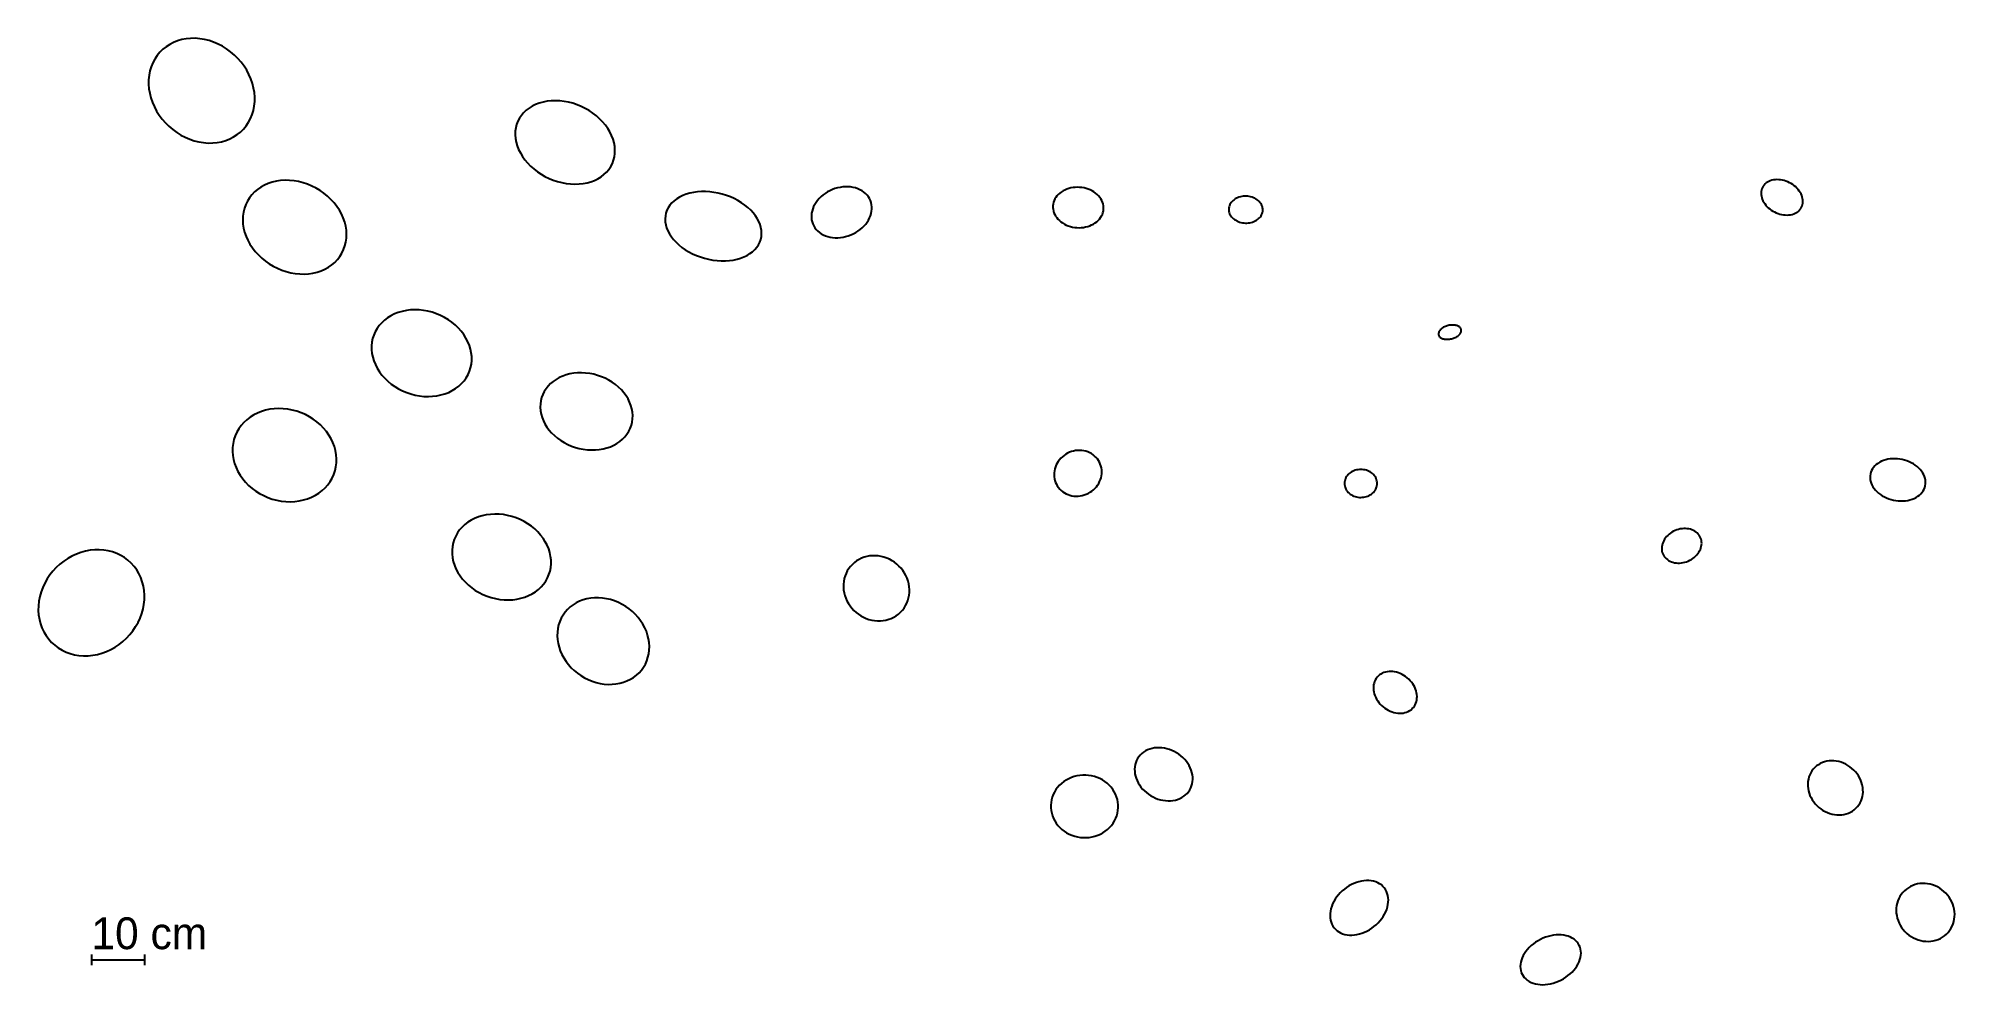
# Model space of a CAD drawing. Header units: metres. Extents: x -13210 to 22947, y -293218 to -275362.
import ezdxf

# ---------------------------------------------------------------- set-up
doc = ezdxf.new("R2010")
doc.units = ezdxf.units.M

msp = doc.modelspace()

# ---------------------------------------------------------------- texts
at = {"layer": 'LAYER'}
msp.add_text('10 cm', height=600, dxfattribs=at).set_placement((-12208.54, -292548.7))

# ---------------------------------------------------------------- linework, layer by layer
at = {"layer": 'LAYER'}
for p, q in [((-10730.51, -275476.23), (-10797.98, -275519.85)), ((-10658.46, -275439.26), (-10730.51, -275476.23)), ((-10582.37, -275409.22), (-10658.46, -275439.26)), ((-10502.82, -275386.34), (-10582.37, -275409.22)), ((-10420.42, -275370.79), (-10502.82, -275386.34)), ((-10335.79, -275362.69), (-10420.42, -275370.79)), ((-10249.59, -275362.1), (-10335.79, -275362.69)), ((-10162.45, -275369.03), (-10249.59, -275362.1)), ((-10075.06, -275383.42), (-10162.45, -275369.03)), ((-9988.07, -275405.17), (-10075.06, -275383.42)), ((-9902.14, -275434.1), (-9988.07, -275405.17)), ((-9817.93, -275470.01), (-9902.14, -275434.1)), ((-9736.08, -275512.61), (-9817.93, -275470.01)), ((-9657.22, -275561.58), (-9736.08, -275512.61)), ((-11050, -275824.42), (-11080.65, -275899.38)), ((-11012.34, -275753.46), (-11050, -275824.42)), ((-10967.94, -275687.04), (-11012.34, -275753.46)), ((-10917.15, -275625.66), (-10967.94, -275687.04)), ((-10860.35, -275569.79), (-10917.15, -275625.66)), ((-10797.98, -275519.85), (-10860.35, -275569.79)), ((-9581.94, -275616.55), (-9657.22, -275561.58)), ((-9510.81, -275677.1), (-9581.94, -275616.55)), ((-9444.38, -275742.76), (-9510.81, -275677.1)), ((-9383.16, -275813.05), (-9444.38, -275742.76)), ((-9327.6, -275887.42), (-9383.16, -275813.05)), ((-11128.45, -276142.42), (-11129.26, -276227.43)), ((-11129.26, -276227.43), (-11122.45, -276313.37)), ((-11120.03, -276058.99), (-11128.45, -276142.42)), ((-11104.06, -275977.77), (-11120.03, -276058.99)), ((-11080.65, -275899.38), (-11104.06, -275977.77)), ((-9278.13, -275965.31), (-9327.6, -275887.42)), ((-9235.14, -276046.13), (-9278.13, -275965.31)), ((-9198.94, -276129.26), (-9235.14, -276046.13)), ((-9169.81, -276214.06), (-9198.94, -276129.26)), ((-9147.97, -276299.9), (-9169.81, -276214.06)), ((-11122.45, -276313.37), (-11108.07, -276399.59)), ((-11108.07, -276399.59), (-11086.23, -276485.42)), ((-11086.23, -276485.42), (-11057.1, -276570.23)), ((-11057.1, -276570.23), (-11020.9, -276653.36)), ((-9133.59, -276386.12), (-9147.97, -276299.9)), ((-9136.01, -276640.5), (-9127.58, -276557.07)), ((-9126.78, -276472.06), (-9133.59, -276386.12)), ((-9127.58, -276557.07), (-9126.78, -276472.06)), ((-3758.28, -276584.39), (-3826.61, -276610.19)), ((-3686.23, -276564.24), (-3758.28, -276584.39)), ((-3611.03, -276549.89), (-3686.23, -276564.24)), ((-3533.24, -276541.44), (-3611.03, -276549.89)), ((-3453.45, -276538.96), (-3533.24, -276541.44)), ((-3372.27, -276542.47), (-3453.45, -276538.96)), ((-3290.32, -276551.95), (-3372.27, -276542.47)), ((-3208.22, -276567.31), (-3290.32, -276551.95)), ((-3126.6, -276588.45), (-3208.22, -276567.31)), ((-3046.07, -276615.21), (-3126.6, -276588.45)), ((-11020.9, -276653.36), (-10977.9, -276734.17)), ((-10977.9, -276734.17), (-10928.44, -276812.06)), ((-10928.44, -276812.06), (-10872.88, -276886.44)), ((-10872.88, -276886.44), (-10811.65, -276956.72)), ((-10811.65, -276956.72), (-10745.22, -277022.39)), ((-9288.1, -277012.45), (-9243.7, -276946.03)), ((-9243.7, -276946.03), (-9206.03, -276875.06)), ((-9206.03, -276875.06), (-9175.38, -276800.1)), ((-9175.38, -276800.1), (-9151.98, -276721.72)), ((-9151.98, -276721.72), (-9136.01, -276640.5)), ((-4161.88, -276927.32), (-4184.95, -276987.98)), ((-4132.03, -276869.69), (-4161.88, -276927.32)), ((-4095.63, -276815.54), (-4132.03, -276869.69)), ((-4052.95, -276765.27), (-4095.63, -276815.54)), ((-4004.31, -276719.27), (-4052.95, -276765.27)), ((-3950.1, -276677.88), (-4004.31, -276719.27)), ((-3890.71, -276641.43), (-3950.1, -276677.88)), ((-3826.61, -276610.19), (-3890.71, -276641.43)), ((-2967.26, -276647.37), (-3046.07, -276615.21)), ((-2890.75, -276684.69), (-2967.26, -276647.37)), ((-2817.14, -276726.9), (-2890.75, -276684.69)), ((-2746.98, -276773.66), (-2817.14, -276726.9)), ((-2680.81, -276824.63), (-2746.98, -276773.66)), ((-2619.13, -276879.42), (-2680.81, -276824.63)), ((-2562.41, -276937.6), (-2619.13, -276879.42)), ((-2511.08, -276998.74), (-2562.41, -276937.6)), ((-10745.22, -277022.39), (-10674.1, -277082.94)), ((-10674.1, -277082.94), (-10598.82, -277137.91)), ((-10598.82, -277137.91), (-10519.95, -277186.88)), ((-10519.95, -277186.88), (-10438.1, -277229.48)), ((-10438.1, -277229.48), (-10353.9, -277265.38)), ((-10353.9, -277265.38), (-10267.97, -277294.32)), ((-10267.97, -277294.32), (-10180.98, -277316.06)), ((-10180.98, -277316.06), (-10093.58, -277330.46)), ((-9835.62, -277328.7), (-9753.21, -277313.15)), ((-9753.21, -277313.15), (-9673.67, -277290.26)), ((-9673.67, -277290.26), (-9597.57, -277260.22)), ((-9597.57, -277260.22), (-9525.52, -277223.25)), ((-9525.52, -277223.25), (-9458.05, -277179.64)), ((-9458.05, -277179.64), (-9395.68, -277129.7)), ((-9395.68, -277129.7), (-9338.89, -277073.83)), ((-9338.89, -277073.83), (-9288.1, -277012.45)), ((-9338.89, -277073.83), (-9338.89, -277073.83)), ((-4210.1, -277116.53), (-4211.98, -277183.45)), ((-4211.98, -277183.45), (-4206.7, -277251.45)), ((-4201.07, -277051.21), (-4210.1, -277116.53)), ((-4206.7, -277251.45), (-4194.3, -277320.02)), ((-4184.95, -276987.98), (-4201.07, -277051.21)), ((-4194.3, -277320.02), (-4174.88, -277388.63)), ((-2465.53, -277062.37), (-2511.08, -276998.74)), ((-2426.12, -277128), (-2465.53, -277062.37)), ((-2393.13, -277195.14), (-2426.12, -277128)), ((-2366.82, -277263.28), (-2393.13, -277195.14)), ((-2347.39, -277331.89), (-2366.82, -277263.28)), ((-10093.58, -277330.46), (-10006.45, -277337.39)), ((-10006.45, -277337.39), (-9920.24, -277336.8)), ((-9920.24, -277336.8), (-9835.62, -277328.7)), ((-4174.88, -277388.63), (-4148.57, -277456.77)), ((-4148.57, -277456.77), (-4115.58, -277523.91)), ((-4115.58, -277523.91), (-4076.16, -277589.54)), ((-4076.16, -277589.54), (-4030.61, -277653.17)), ((-4030.61, -277653.17), (-3979.28, -277714.31)), ((-2379.81, -277724.59), (-2356.74, -277663.93)), ((-2356.74, -277663.93), (-2340.63, -277600.7)), ((-2334.99, -277400.46), (-2347.39, -277331.89)), ((-2340.63, -277600.7), (-2331.6, -277535.38)), ((-2329.71, -277468.46), (-2334.99, -277400.46)), ((-2331.6, -277535.38), (-2329.71, -277468.46)), ((-8554.45, -278041.17), (-8637.7, -278046.3)), ((-8469.83, -278042.77), (-8554.45, -278041.17)), ((-8384.47, -278051.08), (-8469.83, -278042.77)), ((-3979.28, -277714.31), (-3922.56, -277772.49)), ((-3922.56, -277772.49), (-3860.88, -277827.28)), ((-3860.88, -277827.28), (-3794.71, -277878.25)), ((-3794.71, -277878.25), (-3724.55, -277925.01)), ((-3724.55, -277925.01), (-3650.94, -277967.22)), ((-3650.94, -277967.22), (-3574.44, -278004.54)), ((-3574.44, -278004.54), (-3495.62, -278036.71)), ((-3495.62, -278036.71), (-3415.1, -278063.46)), ((-2783.42, -278067.52), (-2715.08, -278041.72)), ((-2715.08, -278041.72), (-2650.98, -278010.48)), ((-2650.98, -278010.48), (-2591.6, -277974.03)), ((-2591.6, -277974.03), (-2537.38, -277932.64)), ((-2537.38, -277932.64), (-2488.75, -277886.64)), ((-2488.75, -277886.64), (-2446.06, -277836.37)), ((-2446.06, -277836.37), (-2409.66, -277782.22)), ((-2409.66, -277782.22), (-2379.81, -277724.59)), ((-2379.81, -277724.59), (-2379.81, -277724.59)), ((19497.27, -278041.07), (19467.98, -278050.27)), ((19528, -278034.3), (19497.27, -278041.07)), ((19559.96, -278030.04), (19528, -278034.3)), ((19592.9, -278028.3), (19559.96, -278030.04)), ((19626.57, -278029.11), (19592.9, -278028.3)), ((19660.71, -278032.45), (19626.57, -278029.11)), ((19695.06, -278038.3), (19660.71, -278032.45)), ((19729.36, -278046.62), (19695.06, -278038.3)), ((-9227.56, -278372.46), (-9266.18, -278434.72)), ((-9182.44, -278314.41), (-9227.56, -278372.46)), ((-9131.16, -278261.01), (-9182.44, -278314.41)), ((-9074.11, -278212.66), (-9131.16, -278261.01)), ((-9011.73, -278169.74), (-9074.11, -278212.66)), ((-8944.5, -278132.56), (-9011.73, -278169.74)), ((-8872.92, -278101.42), (-8944.5, -278132.56)), ((-8797.54, -278076.54), (-8872.92, -278101.42)), ((-8718.93, -278058.12), (-8797.54, -278076.54)), ((-8637.7, -278046.3), (-8718.93, -278058.12)), ((-8299.03, -278066.04), (-8384.47, -278051.08)), ((-8214.16, -278087.54), (-8299.03, -278066.04)), ((-8130.5, -278115.42), (-8214.16, -278087.54)), ((-8048.69, -278149.46), (-8130.5, -278115.42)), ((-7969.36, -278189.4), (-8048.69, -278149.46)), ((-7893.1, -278234.94), (-7969.36, -278189.4)), ((-7820.49, -278285.73), (-7893.1, -278234.94)), ((-7752.1, -278341.39), (-7820.49, -278285.73)), ((-7688.43, -278401.49), (-7752.1, -278341.39)), ((-7629.98, -278465.58), (-7688.43, -278401.49)), ((-3415.1, -278063.46), (-3333.48, -278084.6)), ((-3333.48, -278084.6), (-3251.38, -278099.96)), ((-3251.38, -278099.96), (-3169.43, -278109.44)), ((-3169.43, -278109.44), (-3088.25, -278112.95)), ((-3088.25, -278112.95), (-3008.46, -278110.47)), ((-3008.46, -278110.47), (-2930.66, -278102.02)), ((-2930.66, -278102.02), (-2855.46, -278087.67)), ((-2855.46, -278087.67), (-2783.42, -278067.52)), ((-1164.01, -278389.44), (-1213.03, -278426.25)), ((-1109.72, -278356.58), (-1164.01, -278389.44)), ((-1050.6, -278327.9), (-1109.72, -278356.58)), ((-987.08, -278303.63), (-1050.6, -278327.9)), ((-919.65, -278283.95), (-987.08, -278303.63)), ((-848.82, -278269.01), (-919.65, -278283.95)), ((-775.14, -278258.92), (-848.82, -278269.01)), ((-699.16, -278253.77), (-775.14, -278258.92)), ((-621.46, -278253.59), (-699.16, -278253.77)), ((-542.63, -278258.39), (-621.46, -278253.59)), ((-463.28, -278268.11), (-542.63, -278258.39)), ((-384, -278282.71), (-463.28, -278268.11)), ((-305.4, -278302.05), (-384, -278282.71)), ((-228.08, -278325.99), (-305.4, -278302.05)), ((-152.63, -278354.36), (-228.08, -278325.99)), ((-79.62, -278386.93), (-152.63, -278354.36)), ((-9.6, -278423.46), (-79.62, -278386.93)), ((1524, -278383.87), (1492.07, -278420.13)), ((1559.15, -278349.59), (1524, -278383.87)), ((1597.24, -278317.54), (1559.15, -278349.59)), ((1637.99, -278287.99), (1597.24, -278317.54)), ((1681.08, -278261.14), (1637.99, -278287.99)), ((1726.19, -278237.21), (1681.08, -278261.14)), ((1772.97, -278216.37), (1726.19, -278237.21)), ((1821.08, -278198.79), (1772.97, -278216.37)), ((1870.13, -278184.6), (1821.08, -278198.79)), ((1919.76, -278173.9), (1870.13, -278184.6)), ((1969.59, -278166.79), (1919.76, -278173.9)), ((2019.25, -278163.3), (1969.59, -278166.79)), ((2068.34, -278163.48), (2019.25, -278163.3)), ((2116.51, -278167.31), (2068.34, -278163.48)), ((2163.38, -278174.77), (2116.51, -278167.31)), ((2208.6, -278185.8), (2163.38, -278174.77)), ((2251.82, -278200.32), (2208.6, -278185.8)), ((2292.71, -278218.22), (2251.82, -278200.32)), ((2330.97, -278239.36), (2292.71, -278218.22)), ((2366.3, -278263.57), (2330.97, -278239.36)), ((2398.43, -278290.69), (2366.3, -278263.57)), ((2427.11, -278320.49), (2398.43, -278290.69)), ((2452.14, -278352.76), (2427.11, -278320.49)), ((2473.32, -278387.24), (2452.14, -278352.76)), ((2490.48, -278423.68), (2473.32, -278387.24)), ((5970.51, -278393.53), (5955.82, -278424.28)), ((5988.55, -278363.99), (5970.51, -278393.53)), ((6009.8, -278335.9), (5988.55, -278363.99)), ((6034.11, -278309.47), (6009.8, -278335.9)), ((6061.28, -278284.9), (6034.11, -278309.47)), ((6091.11, -278262.38), (6061.28, -278284.9)), ((6123.38, -278242.08), (6091.11, -278262.38)), ((6157.83, -278224.15), (6123.38, -278242.08)), ((6194.21, -278208.74), (6157.83, -278224.15)), ((6232.24, -278195.95), (6194.21, -278208.74)), ((6271.63, -278185.88), (6232.24, -278195.95)), ((6312.08, -278178.62), (6271.63, -278185.88)), ((6353.28, -278174.21), (6312.08, -278178.62)), ((6394.92, -278172.7), (6353.28, -278174.21)), ((6436.68, -278174.08), (6394.92, -278172.7)), ((6478.24, -278178.36), (6436.68, -278174.08)), ((6519.29, -278185.5), (6478.24, -278178.36)), ((6559.51, -278195.44), (6519.29, -278185.5)), ((6598.61, -278208.11), (6559.51, -278195.44)), ((6636.27, -278223.41), (6598.61, -278208.11)), ((6672.22, -278241.23), (6636.27, -278223.41)), ((6706.18, -278261.43), (6672.22, -278241.23)), ((6737.89, -278283.85), (6706.18, -278261.43)), ((6767.11, -278308.33), (6737.89, -278283.85)), ((6793.63, -278334.68), (6767.11, -278308.33)), ((6817.22, -278362.7), (6793.63, -278334.68)), ((6837.73, -278392.18), (6817.22, -278362.7)), ((6854.99, -278422.88), (6837.73, -278392.18)), ((9371.56, -278393.62), (9350.41, -278407.88)), ((9394.24, -278380.89), (9371.56, -278393.62)), ((9418.26, -278369.78), (9394.24, -278380.89)), ((9443.46, -278360.38), (9418.26, -278369.78)), ((9469.63, -278352.76), (9443.46, -278360.38)), ((9496.59, -278346.97), (9469.63, -278352.76)), ((9524.11, -278343.07), (9496.59, -278346.97)), ((9552.01, -278341.07), (9524.11, -278343.07)), ((9580.05, -278341.01), (9552.01, -278341.07)), ((9608.03, -278342.86), (9580.05, -278341.01)), ((9635.74, -278346.63), (9608.03, -278342.86)), ((9662.96, -278352.29), (9635.74, -278346.63)), ((9689.49, -278359.78), (9662.96, -278352.29)), ((9715.12, -278369.06), (9689.49, -278359.78)), ((9739.67, -278380.05), (9715.12, -278369.06)), ((9762.94, -278392.67), (9739.67, -278380.05)), ((9784.75, -278406.82), (9762.94, -278392.67)), ((19296.76, -278253.12), (19294.7, -278281.05)), ((19294.7, -278281.05), (19295.63, -278309.61)), ((19295.63, -278309.61), (19299.55, -278338.56)), ((19301.81, -278226.02), (19296.76, -278253.12)), ((19299.55, -278338.56), (19306.43, -278367.69)), ((19309.81, -278199.95), (19301.81, -278226.02)), ((19306.43, -278367.69), (19316.21, -278396.79)), ((19320.68, -278175.12), (19309.81, -278199.95)), ((19316.21, -278396.79), (19328.83, -278425.62)), ((19334.35, -278151.72), (19320.68, -278175.12)), ((19350.72, -278129.92), (19334.35, -278151.72)), ((19369.66, -278109.89), (19350.72, -278129.92)), ((19391.03, -278091.78), (19369.66, -278109.89)), ((19414.66, -278075.73), (19391.03, -278091.78)), ((19440.38, -278061.86), (19414.66, -278075.73)), ((19467.98, -278050.27), (19440.38, -278061.86)), ((19763.34, -278057.34), (19729.36, -278046.62)), ((19796.76, -278070.38), (19763.34, -278057.34)), ((19829.36, -278085.65), (19796.76, -278070.38)), ((19860.88, -278103.02), (19829.36, -278085.65)), ((19891.1, -278122.36), (19860.88, -278103.02)), ((19919.77, -278143.53), (19891.1, -278122.36)), ((19946.68, -278166.37), (19919.77, -278143.53)), ((19971.62, -278190.7), (19946.68, -278166.37)), ((19994.41, -278216.33), (19971.62, -278190.7)), ((20014.88, -278243.08), (19994.41, -278216.33)), ((20032.86, -278270.73), (20014.88, -278243.08)), ((20048.22, -278299.08), (20032.86, -278270.73)), ((20060.84, -278327.91), (20048.22, -278299.08)), ((20070.63, -278357), (20060.84, -278327.91)), ((20077.51, -278386.14), (20070.63, -278357)), ((20081.42, -278415.09), (20077.51, -278386.14)), ((-9350.59, -278715.92), (-9353.37, -278791.59)), ((-9340.38, -278641.85), (-9350.59, -278715.92)), ((-9322.81, -278569.93), (-9340.38, -278641.85)), ((-9298.01, -278500.71), (-9322.81, -278569.93)), ((-9266.18, -278434.72), (-9298.01, -278500.71)), ((-7577.19, -278533.16), (-7629.98, -278465.58)), ((-7530.46, -278603.73), (-7577.19, -278533.16)), ((-7490.14, -278676.74), (-7530.46, -278603.73)), ((-7456.55, -278751.65), (-7490.14, -278676.74)), ((-7429.94, -278827.87), (-7456.55, -278751.65)), ((-1379.05, -278712.3), (-1383.39, -278767.44)), ((-1383.39, -278767.44), (-1380.8, -278823.65)), ((-1367.81, -278658.63), (-1379.05, -278712.3)), ((-1349.77, -278606.85), (-1367.81, -278658.63)), ((-1325.06, -278557.36), (-1349.77, -278606.85)), ((-1293.87, -278510.53), (-1325.06, -278557.36)), ((-1256.43, -278466.71), (-1293.87, -278510.53)), ((-1213.03, -278426.25), (-1256.43, -278466.71)), ((56.88, -278463.67), (-9.6, -278423.46)), ((119.33, -278507.26), (56.88, -278463.67)), ((177.27, -278553.88), (119.33, -278507.26)), ((230.26, -278603.2), (177.27, -278553.88)), ((277.89, -278654.82), (230.26, -278603.2)), ((319.81, -278708.36), (277.89, -278654.82)), ((355.69, -278763.42), (319.81, -278708.36)), ((385.26, -278819.57), (355.69, -278763.42)), ((1379.62, -278663.06), (1375.4, -278704.89)), ((1375.4, -278704.89), (1375.53, -278746.26)), ((1375.53, -278746.26), (1380, -278786.85)), ((1388.15, -278621.09), (1379.62, -278663.06)), ((1400.92, -278579.29), (1388.15, -278621.09)), ((1417.84, -278537.98), (1400.92, -278579.29)), ((1438.79, -278497.48), (1417.84, -278537.98)), ((1463.59, -278458.1), (1438.79, -278497.48)), ((1492.07, -278420.13), (1463.59, -278458.1)), ((2453.5, -278790.66), (2474.44, -278750.16)), ((2474.44, -278750.16), (2491.36, -278708.85)), ((2503.5, -278461.79), (2490.48, -278423.68)), ((2491.36, -278708.85), (2504.14, -278667.05)), ((2512.28, -278501.29), (2503.5, -278461.79)), ((2504.14, -278667.05), (2512.66, -278625.08)), ((2516.75, -278541.88), (2512.28, -278501.29)), ((2512.66, -278625.08), (2516.88, -278583.25)), ((2516.88, -278583.25), (2516.75, -278541.88)), ((5932.85, -278521.5), (5932.42, -278554.74)), ((5932.42, -278554.74), (5935.63, -278587.97)), ((5936.92, -278488.52), (5932.85, -278521.5)), ((5935.63, -278587.97), (5942.45, -278620.94)), ((5944.6, -278456.03), (5936.92, -278488.52)), ((5942.45, -278620.94), (5952.85, -278653.4)), ((5955.82, -278424.28), (5944.6, -278456.03)), ((5952.85, -278653.4), (5966.72, -278685.1)), ((5966.72, -278685.1), (5983.98, -278715.81)), ((5983.98, -278715.81), (6004.48, -278745.29)), ((6004.48, -278745.29), (6028.08, -278773.3)), ((6811.91, -278772.08), (6833.16, -278743.99)), ((6833.16, -278743.99), (6851.2, -278714.46)), ((6851.2, -278714.46), (6865.89, -278683.7)), ((6868.86, -278454.59), (6854.99, -278422.88)), ((6865.89, -278683.7), (6877.11, -278651.96)), ((6879.25, -278487.05), (6868.86, -278454.59)), ((6877.11, -278651.96), (6884.79, -278619.47)), ((6886.08, -278520.02), (6879.25, -278487.05)), ((6884.79, -278619.47), (6888.86, -278586.48)), ((6889.29, -278553.25), (6886.08, -278520.02)), ((6888.86, -278586.48), (6889.29, -278553.25)), ((6888.86, -278586.48), (6888.86, -278586.48)), ((9252.48, -278561.81), (9250.56, -278583.83)), ((9250.56, -278583.83), (9251.07, -278605.93)), ((9251.07, -278605.93), (9254.03, -278627.94)), ((9256.84, -278540.04), (9252.48, -278561.81)), ((9254.03, -278627.94), (9259.41, -278649.69)), ((9263.6, -278518.68), (9256.84, -278540.04)), ((9259.41, -278649.69), (9267.17, -278671.02)), ((9272.71, -278497.89), (9263.6, -278518.68)), ((9267.17, -278671.02), (9277.25, -278691.76)), ((9284.09, -278477.83), (9272.71, -278497.89)), ((9277.25, -278691.76), (9289.57, -278711.76)), ((9297.66, -278458.66), (9284.09, -278477.83)), ((9289.57, -278711.76), (9304.04, -278730.86)), ((9313.32, -278440.52), (9297.66, -278458.66)), ((9304.04, -278730.86), (9320.55, -278748.92)), ((9330.95, -278423.55), (9313.32, -278440.52)), ((9320.55, -278748.92), (9338.98, -278765.81)), ((9350.41, -278407.88), (9330.95, -278423.55)), ((9338.98, -278765.81), (9359.17, -278781.38)), ((9804.95, -278422.4), (9784.75, -278406.82)), ((9793.51, -278780.33), (9812.98, -278764.66)), ((9823.37, -278439.28), (9804.95, -278422.4)), ((9812.98, -278764.66), (9830.61, -278747.68)), ((9839.88, -278457.34), (9823.37, -278439.28)), ((9830.61, -278747.68), (9846.27, -278729.54)), ((9854.35, -278476.45), (9839.88, -278457.34)), ((9846.27, -278729.54), (9859.84, -278710.37)), ((9866.67, -278496.45), (9854.35, -278476.45)), ((9859.84, -278710.37), (9871.22, -278690.32)), ((9876.75, -278517.19), (9866.67, -278496.45)), ((9871.22, -278690.32), (9880.32, -278669.53)), ((9884.51, -278538.52), (9876.75, -278517.19)), ((9880.32, -278669.53), (9887.08, -278648.17)), ((9889.89, -278560.27), (9884.51, -278538.52)), ((9887.08, -278648.17), (9891.44, -278626.39)), ((9892.85, -278582.27), (9889.89, -278560.27)), ((9891.44, -278626.39), (9893.37, -278604.37)), ((9893.37, -278604.37), (9892.85, -278582.27)), ((9893.37, -278604.37), (9893.37, -278604.37)), ((19328.83, -278425.62), (19344.19, -278453.97)), ((19344.19, -278453.97), (19362.17, -278481.62)), ((19362.17, -278481.62), (19382.64, -278508.37)), ((19382.64, -278508.37), (19405.43, -278534)), ((19405.43, -278534), (19430.37, -278558.33)), ((19430.37, -278558.33), (19457.28, -278581.16)), ((19457.28, -278581.16), (19485.95, -278602.34)), ((19485.95, -278602.34), (19516.17, -278621.68)), ((19516.17, -278621.68), (19547.69, -278639.05)), ((19547.69, -278639.05), (19580.29, -278654.31)), ((19580.29, -278654.31), (19613.71, -278667.36)), ((19613.71, -278667.36), (19647.69, -278678.08)), ((19647.69, -278678.08), (19681.99, -278686.4)), ((19681.99, -278686.4), (19716.34, -278692.25)), ((19716.34, -278692.25), (19750.48, -278695.59)), ((19750.48, -278695.59), (19784.15, -278696.4)), ((19784.15, -278696.4), (19817.09, -278694.66)), ((19817.09, -278694.66), (19849.05, -278690.39)), ((19849.05, -278690.39), (19879.78, -278683.63)), ((19879.78, -278683.63), (19909.07, -278674.42)), ((19909.07, -278674.42), (19936.67, -278662.84)), ((19936.67, -278662.84), (19962.39, -278648.97)), ((19962.39, -278648.97), (19986.02, -278632.92)), ((19986.02, -278632.92), (20007.39, -278614.81)), ((20007.39, -278614.81), (20026.33, -278594.78)), ((20026.33, -278594.78), (20042.7, -278572.98)), ((20042.7, -278572.98), (20056.37, -278549.57)), ((20056.37, -278549.57), (20067.24, -278524.74)), ((20056.37, -278549.57), (20056.37, -278549.57)), ((20067.24, -278524.74), (20075.24, -278498.68)), ((20075.24, -278498.68), (20080.29, -278471.58)), ((20080.29, -278471.58), (20082.35, -278443.64)), ((20082.35, -278443.64), (20081.42, -278415.09)), ((-9353.37, -278791.59), (-9348.68, -278868.28)), ((-9348.68, -278868.28), (-9336.58, -278945.4)), ((-9336.58, -278945.4), (-9317.15, -279022.36)), ((-9317.15, -279022.36), (-9290.54, -279098.58)), ((-9290.54, -279098.58), (-9256.94, -279173.49)), ((-7410.5, -278904.83), (-7429.94, -278827.87)), ((-7398.4, -278981.95), (-7410.5, -278904.83)), ((-7393.72, -279058.64), (-7398.4, -278981.95)), ((-7396.5, -279134.31), (-7393.72, -279058.64)), ((-1380.8, -278823.65), (-1371.31, -278880.5)), ((-1371.31, -278880.5), (-1354.99, -278937.54)), ((-1354.99, -278937.54), (-1331.95, -278994.36)), ((-1331.95, -278994.36), (-1302.38, -279050.51)), ((-1302.38, -279050.51), (-1266.5, -279105.56)), ((-1266.5, -279105.56), (-1224.58, -279159.1)), ((408.29, -278876.38), (385.26, -278819.57)), ((424.62, -278933.43), (408.29, -278876.38)), ((421.12, -279155.3), (432.36, -279101.63)), ((434.11, -278990.27), (424.62, -278933.43)), ((432.36, -279101.63), (436.7, -279046.48)), ((436.7, -279046.48), (434.11, -278990.27)), ((1380, -278786.85), (1388.78, -278826.35)), ((1388.78, -278826.35), (1401.8, -278864.46)), ((1401.8, -278864.46), (1401.8, -278864.46)), ((1401.8, -278864.46), (1418.97, -278900.9)), ((1418.97, -278900.9), (1440.14, -278935.38)), ((1440.14, -278935.38), (1465.17, -278967.65)), ((1465.17, -278967.65), (1493.86, -278997.45)), ((1493.86, -278997.45), (1525.99, -279024.57)), ((1525.99, -279024.57), (1561.31, -279048.79)), ((1561.31, -279048.79), (1599.57, -279069.92)), ((1599.57, -279069.92), (1640.46, -279087.82)), ((1640.46, -279087.82), (1683.68, -279102.34)), ((1683.68, -279102.34), (1728.9, -279113.37)), ((1728.9, -279113.37), (1775.77, -279120.83)), ((1775.77, -279120.83), (1823.94, -279124.66)), ((1823.94, -279124.66), (1873.04, -279124.84)), ((1873.04, -279124.84), (1922.69, -279121.35)), ((1922.69, -279121.35), (1972.52, -279114.24)), ((1972.52, -279114.24), (2022.16, -279103.54)), ((2022.16, -279103.54), (2071.21, -279089.35)), ((2071.21, -279089.35), (2119.31, -279071.77)), ((2119.31, -279071.77), (2166.09, -279050.93)), ((2166.09, -279050.93), (2211.2, -279027)), ((2211.2, -279027), (2254.29, -279000.15)), ((2254.29, -279000.15), (2295.04, -278970.6)), ((2295.04, -278970.6), (2333.13, -278938.55)), ((2333.13, -278938.55), (2368.28, -278904.27)), ((2368.28, -278904.27), (2400.21, -278868.01)), ((2400.21, -278868.01), (2428.69, -278830.04)), ((2428.69, -278830.04), (2453.5, -278790.66)), ((6028.08, -278773.3), (6054.6, -278799.65)), ((6054.6, -278799.65), (6083.82, -278824.14)), ((6083.82, -278824.14), (6115.53, -278846.56)), ((6115.53, -278846.56), (6149.49, -278866.76)), ((6149.49, -278866.76), (6185.44, -278884.58)), ((6185.44, -278884.58), (6223.1, -278899.88)), ((6223.1, -278899.88), (6262.2, -278912.55)), ((6262.2, -278912.55), (6302.42, -278922.49)), ((6302.42, -278922.49), (6343.47, -278929.62)), ((6343.47, -278929.62), (6385.03, -278933.9)), ((6385.03, -278933.9), (6426.79, -278935.29)), ((6426.79, -278935.29), (6468.43, -278933.77)), ((6468.43, -278933.77), (6509.63, -278929.36)), ((6509.63, -278929.36), (6550.08, -278922.1)), ((6550.08, -278922.1), (6589.46, -278912.04)), ((6589.46, -278912.04), (6627.49, -278899.25)), ((6627.49, -278899.25), (6663.87, -278883.83)), ((6663.87, -278883.83), (6698.33, -278865.9)), ((6698.33, -278865.9), (6730.6, -278845.6)), ((6730.6, -278845.6), (6760.43, -278823.08)), ((6760.43, -278823.08), (6787.6, -278798.51)), ((6787.6, -278798.51), (6811.91, -278772.08)), ((9359.17, -278781.38), (9380.99, -278795.54)), ((9380.99, -278795.54), (9404.26, -278808.16)), ((9404.26, -278808.16), (9428.8, -278819.14)), ((9428.8, -278819.14), (9454.44, -278828.42)), ((9454.44, -278828.42), (9480.97, -278835.92)), ((9480.97, -278835.92), (9508.19, -278841.57)), ((9508.19, -278841.57), (9535.89, -278845.34)), ((9535.89, -278845.34), (9563.88, -278847.2)), ((9563.88, -278847.2), (9591.92, -278847.13)), ((9591.92, -278847.13), (9619.81, -278845.14)), ((9619.81, -278845.14), (9647.34, -278841.23)), ((9647.34, -278841.23), (9674.29, -278835.45)), ((9674.29, -278835.45), (9700.47, -278827.82)), ((9700.47, -278827.82), (9725.66, -278818.42)), ((9725.66, -278818.42), (9749.69, -278807.32)), ((9749.69, -278807.32), (9772.36, -278794.59)), ((9772.36, -278794.59), (9793.51, -278780.33)), ((-9256.94, -279173.49), (-9216.63, -279246.5)), ((-9216.63, -279246.5), (-9169.9, -279317.07)), ((-9169.9, -279317.07), (-9117.11, -279384.65)), ((-9117.11, -279384.65), (-9058.65, -279448.74)), ((-9058.65, -279448.74), (-8994.99, -279508.84)), ((-7564.65, -279535.82), (-7519.53, -279477.77)), ((-7519.53, -279477.77), (-7480.9, -279415.51)), ((-7480.9, -279415.51), (-7449.07, -279349.52)), ((-7480.9, -279415.51), (-7480.9, -279415.51)), ((-7449.07, -279349.52), (-7424.28, -279280.3)), ((-7424.28, -279280.3), (-7406.71, -279208.38)), ((-7406.71, -279208.38), (-7396.5, -279134.31)), ((-1224.58, -279159.1), (-1176.95, -279210.73)), ((-1176.95, -279210.73), (-1123.96, -279260.04)), ((-1123.96, -279260.04), (-1066.02, -279306.67)), ((-1066.02, -279306.67), (-1003.57, -279350.25)), ((-1003.57, -279350.25), (-937.09, -279390.46)), ((-937.09, -279390.46), (-867.07, -279426.99)), ((-867.07, -279426.99), (-794.06, -279459.56)), ((-794.06, -279459.56), (-718.61, -279487.93)), ((-718.61, -279487.93), (-641.29, -279511.88)), ((40.39, -279510.3), (103.91, -279486.03)), ((103.91, -279486.03), (163.03, -279457.35)), ((163.03, -279457.35), (217.32, -279424.48)), ((217.32, -279424.48), (266.34, -279387.68)), ((266.34, -279387.68), (309.74, -279347.21)), ((309.74, -279347.21), (347.18, -279303.4)), ((347.18, -279303.4), (378.37, -279256.56)), ((378.37, -279256.56), (403.08, -279207.07)), ((403.08, -279207.07), (421.12, -279155.3)), ((421.12, -279155.3), (421.12, -279155.3)), ((-8994.99, -279508.84), (-8926.59, -279564.5)), ((-8926.59, -279564.5), (-8853.99, -279615.29)), ((-8853.99, -279615.29), (-8777.73, -279660.83)), ((-8777.73, -279660.83), (-8698.39, -279700.77)), ((-8698.39, -279700.77), (-8616.58, -279734.81)), ((-8616.58, -279734.81), (-8532.92, -279762.69)), ((-8532.92, -279762.69), (-8448.05, -279784.19)), ((-8448.05, -279784.19), (-8362.61, -279799.15)), ((-8362.61, -279799.15), (-8277.26, -279807.46)), ((-8277.26, -279807.46), (-8192.64, -279809.06)), ((-8192.64, -279809.06), (-8109.39, -279803.93)), ((-8109.39, -279803.93), (-8028.15, -279792.11)), ((-8028.15, -279792.11), (-7949.55, -279773.69)), ((-7949.55, -279773.69), (-7874.17, -279748.81)), ((-7874.17, -279748.81), (-7802.59, -279717.67)), ((-7802.59, -279717.67), (-7735.35, -279680.49)), ((-7735.35, -279680.49), (-7672.98, -279637.57)), ((-7672.98, -279637.57), (-7615.93, -279589.22)), ((-7615.93, -279589.22), (-7564.65, -279535.82)), ((-641.29, -279511.88), (-562.69, -279531.22)), ((-562.69, -279531.22), (-483.41, -279545.81)), ((-483.41, -279545.81), (-404.06, -279555.54)), ((-404.06, -279555.54), (-325.23, -279560.33)), ((-325.23, -279560.33), (-247.54, -279560.15)), ((-247.54, -279560.15), (-171.55, -279555)), ((-171.55, -279555), (-97.87, -279544.92)), ((-97.87, -279544.92), (-27.04, -279529.98)), ((-27.04, -279529.98), (40.39, -279510.3)), ((-6489.69, -280563.15), (-6557.1, -280596.5)), ((-6418.38, -280535.42), (-6489.69, -280563.15)), ((-6343.73, -280513.53), (-6418.38, -280535.42)), ((-6266.3, -280497.64), (-6343.73, -280513.53)), ((-6186.67, -280487.88), (-6266.3, -280497.64)), ((-6105.46, -280484.32), (-6186.67, -280487.88)), ((-6023.28, -280486.98), (-6105.46, -280484.32)), ((-5940.76, -280495.86), (-6023.28, -280486.98)), ((-5858.52, -280510.87), (-5940.76, -280495.86)), ((-5777.2, -280531.91), (-5858.52, -280510.87)), ((-5697.4, -280558.81), (-5777.2, -280531.91)), ((-5619.75, -280591.38), (-5697.4, -280558.81)), ((-6853.65, -280897.87), (-6881.57, -280961.4)), ((-6819.07, -280837.43), (-6853.65, -280897.87)), ((-6778.09, -280780.53), (-6819.07, -280837.43)), ((-6731.02, -280727.6), (-6778.09, -280780.53)), ((-6678.23, -280679.04), (-6731.02, -280727.6)), ((-6620.11, -280635.23), (-6678.23, -280679.04)), ((-6557.1, -280596.5), (-6620.11, -280635.23)), ((-5544.82, -280629.35), (-5619.75, -280591.38)), ((-5473.19, -280672.45), (-5544.82, -280629.35)), ((-5405.41, -280720.35), (-5473.19, -280672.45)), ((-5341.98, -280772.67), (-5405.41, -280720.35)), ((-5283.4, -280829.03), (-5341.98, -280772.67)), ((-5230.11, -280888.99), (-5283.4, -280829.03)), ((-5182.51, -280952.1), (-5230.11, -280888.99)), ((13208.03, -280923.09), (13206.52, -280934.69)), ((13206.52, -280934.69), (13206.65, -280946.08)), ((13211.18, -280911.35), (13208.03, -280923.09)), ((13215.93, -280899.58), (13211.18, -280911.35)), ((13222.25, -280887.86), (13215.93, -280899.58)), ((13230.1, -280876.29), (13222.25, -280887.86)), ((13239.41, -280864.94), (13230.1, -280876.29)), ((13250.11, -280853.9), (13239.41, -280864.94)), ((13262.13, -280843.27), (13250.11, -280853.9)), ((13275.36, -280833.12), (13262.13, -280843.27)), ((13289.72, -280823.52), (13275.36, -280833.12)), ((13305.08, -280814.56), (13289.72, -280823.52)), ((13321.34, -280806.29), (13305.08, -280814.56)), ((13338.36, -280798.79), (13321.34, -280806.29)), ((13356.03, -280792.1), (13338.36, -280798.79)), ((13374.2, -280786.28), (13356.03, -280792.1)), ((13392.73, -280781.38), (13374.2, -280786.28)), ((13411.5, -280777.43), (13392.73, -280781.38)), ((13430.34, -280774.47), (13411.5, -280777.43)), ((13449.13, -280772.5), (13430.34, -280774.47)), ((13467.71, -280771.56), (13449.13, -280772.5)), ((13485.95, -280771.64), (13467.71, -280771.56)), ((13503.7, -280772.74), (13485.95, -280771.64)), ((13520.83, -280774.87), (13503.7, -280772.74)), ((13537.22, -280777.99), (13520.83, -280774.87)), ((13552.73, -280782.09), (13537.22, -280777.99)), ((13567.25, -280787.14), (13552.73, -280782.09)), ((13580.67, -280793.09), (13567.25, -280787.14)), ((13592.88, -280799.91), (13580.67, -280793.09)), ((13603.8, -280807.54), (13592.88, -280799.91)), ((13613.33, -280815.92), (13603.8, -280807.54)), ((13605.39, -280947.84), (13614.7, -280936.5)), ((13621.41, -280824.99), (13613.33, -280815.92)), ((13614.7, -280936.5), (13622.55, -280924.92)), ((13627.98, -280834.68), (13621.41, -280824.99)), ((13622.55, -280924.92), (13628.87, -280913.2)), ((13632.98, -280844.91), (13627.98, -280834.68)), ((13628.87, -280913.2), (13633.62, -280901.43)), ((13636.38, -280855.61), (13632.98, -280844.91)), ((13633.62, -280901.43), (13636.77, -280889.7)), ((13638.15, -280866.7), (13636.38, -280855.61)), ((13636.77, -280889.7), (13638.28, -280878.09)), ((13638.28, -280878.09), (13638.15, -280866.7)), ((-6916.63, -281095.73), (-6923.49, -281165.51)), ((-6923.49, -281165.51), (-6923.17, -281236.34)), ((-6923.17, -281236.34), (-6915.65, -281307.68)), ((-6902.62, -281027.52), (-6916.63, -281095.73)), ((-6881.57, -280961.4), (-6902.62, -281027.52)), ((-5140.97, -281017.88), (-5182.51, -280952.1)), ((-5105.8, -281085.82), (-5140.97, -281017.88)), ((-5077.27, -281155.42), (-5105.8, -281085.82)), ((-5055.6, -281226.13), (-5077.27, -281155.42)), ((-5040.95, -281297.42), (-5055.6, -281226.13)), ((-5033.44, -281368.75), (-5040.95, -281297.42)), ((13206.65, -280946.08), (13208.42, -280957.17)), ((13208.42, -280957.17), (13208.42, -280957.17)), ((13208.42, -280957.17), (13211.82, -280967.87)), ((13211.82, -280967.87), (13216.82, -280978.11)), ((13216.82, -280978.11), (13223.39, -280987.79)), ((13223.39, -280987.79), (13231.47, -280996.86)), ((13231.47, -280996.86), (13241, -281005.24)), ((13241, -281005.24), (13251.92, -281012.87)), ((13251.92, -281012.87), (13264.13, -281019.69)), ((13264.13, -281019.69), (13277.55, -281025.64)), ((13277.55, -281025.64), (13292.07, -281030.69)), ((13292.07, -281030.69), (13307.58, -281034.79)), ((13307.58, -281034.79), (13323.96, -281037.92)), ((13323.96, -281037.92), (13341.1, -281040.04)), ((13341.1, -281040.04), (13358.85, -281041.15)), ((13358.85, -281041.15), (13377.09, -281041.23)), ((13377.09, -281041.23), (13395.67, -281040.28)), ((13395.67, -281040.28), (13414.46, -281038.32)), ((13414.46, -281038.32), (13433.3, -281035.35)), ((13433.3, -281035.35), (13452.06, -281031.4)), ((13452.06, -281031.4), (13470.6, -281026.5)), ((13470.6, -281026.5), (13488.77, -281020.68)), ((13488.77, -281020.68), (13506.44, -281014)), ((13506.44, -281014), (13523.46, -281006.49)), ((13523.46, -281006.49), (13539.72, -280998.23)), ((13539.72, -280998.23), (13555.08, -280989.26)), ((13555.08, -280989.26), (13569.43, -280979.66)), ((13569.43, -280979.66), (13582.67, -280969.51)), ((13582.67, -280969.51), (13594.68, -280958.88)), ((13594.68, -280958.88), (13605.39, -280947.84)), ((-6915.65, -281307.68), (-6901.01, -281378.97)), ((-6901.01, -281378.97), (-6879.33, -281449.68)), ((-6879.33, -281449.68), (-6850.81, -281519.28)), ((-6850.81, -281519.28), (-6815.64, -281587.22)), ((-6815.64, -281587.22), (-6774.09, -281653)), ((-6774.09, -281653), (-6726.5, -281716.11)), ((-5102.96, -281707.22), (-5075.04, -281643.7)), ((-5075.04, -281643.7), (-5053.99, -281577.58)), ((-5075.04, -281643.7), (-5075.04, -281643.7)), ((-5053.99, -281577.58), (-5039.98, -281509.37)), ((-5039.98, -281509.37), (-5033.11, -281439.58)), ((-5033.11, -281439.58), (-5033.44, -281368.75)), ((-6726.5, -281716.11), (-6673.2, -281776.07)), ((-6673.2, -281776.07), (-6614.62, -281832.43)), ((-6614.62, -281832.43), (-6551.2, -281884.75)), ((-6551.2, -281884.75), (-6483.41, -281932.65)), ((-6483.41, -281932.65), (-6411.79, -281975.75)), ((-6411.79, -281975.75), (-6336.86, -282013.72)), ((-6336.86, -282013.72), (-6259.2, -282046.29)), ((-5466.92, -282041.95), (-5399.51, -282008.6)), ((-5399.51, -282008.6), (-5336.5, -281969.86)), ((-5336.5, -281969.86), (-5278.38, -281926.06)), ((-5278.38, -281926.06), (-5225.58, -281877.5)), ((-5225.58, -281877.5), (-5178.52, -281824.57)), ((-5178.52, -281824.57), (-5137.54, -281767.67)), ((-5137.54, -281767.67), (-5102.96, -281707.22)), ((-3630.19, -281972.8), (-3664.07, -282025.76)), ((-3590.51, -281923.11), (-3630.19, -281972.8)), ((-3545.32, -281877.05), (-3590.51, -281923.11)), ((-3494.97, -281834.99), (-3545.32, -281877.05)), ((-3439.84, -281797.24), (-3494.97, -281834.99)), ((-3380.36, -281764.09), (-3439.84, -281797.24)), ((-3316.97, -281735.78), (-3380.36, -281764.09)), ((-3250.15, -281712.55), (-3316.97, -281735.78)), ((-3180.43, -281694.55), (-3250.15, -281712.55)), ((-3108.31, -281681.94), (-3180.43, -281694.55)), ((-3034.37, -281674.8), (-3108.31, -281681.94)), ((-2959.15, -281673.2), (-3034.37, -281674.8)), ((-2883.23, -281677.13), (-2959.15, -281673.2)), ((-2807.2, -281686.58), (-2883.23, -281677.13)), ((-2731.61, -281701.47), (-2807.2, -281686.58)), ((-2657.06, -281721.68), (-2731.61, -281701.47)), ((-2584.11, -281747.07), (-2657.06, -281721.68)), ((-2513.32, -281777.44), (-2584.11, -281747.07)), ((-2445.22, -281812.56), (-2513.32, -281777.44)), ((-2380.33, -281852.16), (-2445.22, -281812.56)), ((-2319.14, -281895.94), (-2380.33, -281852.16)), ((-2262.13, -281943.57), (-2319.14, -281895.94)), ((-2209.72, -281994.68), (-2262.13, -281943.57)), ((-2162.32, -282048.89), (-2209.72, -281994.68)), ((-8922.34, -282379.52), (-9000.6, -282403.24)), ((-8841.36, -282362.24), (-8922.34, -282379.52)), ((-8758.28, -282351.54), (-8841.36, -282362.24)), ((-8673.73, -282347.49), (-8758.28, -282351.54)), ((-8588.35, -282350.13), (-8673.73, -282347.49)), ((-8502.78, -282359.44), (-8588.35, -282350.13)), ((-8417.69, -282375.35), (-8502.78, -282359.44)), ((-8333.72, -282397.74), (-8417.69, -282375.35)), ((-6259.2, -282046.29), (-6179.41, -282073.19)), ((-6179.41, -282073.19), (-6098.09, -282094.23)), ((-6098.09, -282094.23), (-6015.85, -282109.24)), ((-6015.85, -282109.24), (-5933.33, -282118.11)), ((-5933.33, -282118.11), (-5851.15, -282120.78)), ((-5851.15, -282120.78), (-5769.94, -282117.22)), ((-5769.94, -282117.22), (-5690.31, -282107.46)), ((-5690.31, -282107.46), (-5612.88, -282091.57)), ((-5612.88, -282091.57), (-5538.22, -282069.68)), ((-5538.22, -282069.68), (-5466.92, -282041.95)), ((-3737.07, -282261.84), (-3738.99, -282324.68)), ((-3738.99, -282324.68), (-3734.28, -282388.1)), ((-3728.52, -282200.07), (-3737.07, -282261.84)), ((-3713.43, -282139.83), (-3728.52, -282200.07)), ((-3691.89, -282081.58), (-3713.43, -282139.83)), ((-3664.07, -282025.76), (-3691.89, -282081.58)), ((-2120.28, -282105.78), (-2162.32, -282048.89)), ((-2083.93, -282164.93), (-2120.28, -282105.78)), ((-2053.54, -282225.87), (-2083.93, -282164.93)), ((-2029.34, -282288.15), (-2053.54, -282225.87)), ((-2011.51, -282351.29), (-2029.34, -282288.15)), ((-2000.2, -282414.81), (-2011.51, -282351.29)), ((-9425.87, -282728.82), (-9463.55, -282793.85)), ((-9381.63, -282667.57), (-9425.87, -282728.82)), ((-9331.18, -282610.57), (-9381.63, -282667.57)), ((-9274.9, -282558.26), (-9331.18, -282610.57)), ((-9213.21, -282511.03), (-9274.9, -282558.26)), ((-9146.59, -282469.25), (-9213.21, -282511.03)), ((-9075.53, -282433.23), (-9146.59, -282469.25)), ((-9000.6, -282403.24), (-9075.53, -282433.23)), ((-8251.51, -282426.43), (-8333.72, -282397.74)), ((-8171.68, -282461.2), (-8251.51, -282426.43)), ((-8094.84, -282501.8), (-8171.68, -282461.2)), ((-8021.58, -282547.91), (-8094.84, -282501.8)), ((-7952.46, -282599.19), (-8021.58, -282547.91)), ((-7887.99, -282655.24), (-7952.46, -282599.19)), ((-7828.68, -282715.63), (-7887.99, -282655.24)), ((-7774.96, -282779.91), (-7828.68, -282715.63)), ((-3734.28, -282388.1), (-3722.97, -282451.62)), ((-3722.97, -282451.62), (-3705.15, -282514.77)), ((-3705.15, -282514.77), (-3680.95, -282577.04)), ((-3680.95, -282577.04), (-3650.56, -282637.99)), ((-3650.56, -282637.99), (-3614.2, -282697.13)), ((-3614.2, -282697.13), (-3572.16, -282754.02)), ((-2070.41, -282777.15), (-2042.6, -282721.34)), ((-2042.6, -282721.34), (-2021.06, -282663.09)), ((-2021.06, -282663.09), (-2005.96, -282602.85)), ((-2021.06, -282663.09), (-2021.06, -282663.09)), ((-2005.96, -282602.85), (-1997.42, -282541.07)), ((-1995.49, -282478.23), (-2000.2, -282414.81)), ((-1997.42, -282541.07), (-1995.49, -282478.23)), ((-9543.79, -283081.6), (-9545.47, -283157.7)), ((-9534.66, -283006.6), (-9543.79, -283081.6)), ((-9518.15, -282933.27), (-9534.66, -283006.6)), ((-9494.39, -282862.18), (-9518.15, -282933.27)), ((-9463.55, -282793.85), (-9494.39, -282862.18)), ((-7727.26, -282847.59), (-7774.96, -282779.91)), ((-7685.93, -282918.15), (-7727.26, -282847.59)), ((-7651.29, -282991.05), (-7685.93, -282918.15)), ((-7623.6, -283065.75), (-7651.29, -282991.05)), ((-7603.08, -283141.66), (-7623.6, -283065.75)), ((-3572.16, -282754.02), (-3524.76, -282808.23)), ((-3524.76, -282808.23), (-3472.35, -282859.34)), ((-3472.35, -282859.34), (-3415.34, -282906.97)), ((-3415.34, -282906.97), (-3354.16, -282950.75)), ((-3354.16, -282950.75), (-3289.27, -282990.35)), ((-3289.27, -282990.35), (-3221.17, -283025.47)), ((-3221.17, -283025.47), (-3150.37, -283055.84)), ((-3150.37, -283055.84), (-3077.42, -283081.23)), ((-3077.42, -283081.23), (-3002.87, -283101.45)), ((-3002.87, -283101.45), (-2927.29, -283116.34)), ((-2554.06, -283108.36), (-2484.33, -283090.37)), ((-2484.33, -283090.37), (-2417.52, -283067.13)), ((-2417.52, -283067.13), (-2354.13, -283038.83)), ((-2354.13, -283038.83), (-2294.64, -283005.67)), ((-2294.64, -283005.67), (-2239.51, -282967.92)), ((-2239.51, -282967.92), (-2189.16, -282925.86)), ((-2189.16, -282925.86), (-2143.97, -282879.81)), ((-2143.97, -282879.81), (-2104.29, -282830.11)), ((-2104.29, -282830.11), (-2070.41, -282777.15)), ((-9545.47, -283157.7), (-9539.68, -283234.32)), ((-9539.68, -283234.32), (-9526.48, -283310.88)), ((-9526.48, -283310.88), (-9505.95, -283386.79)), ((-9505.95, -283386.79), (-9478.27, -283461.49)), ((-9478.27, -283461.49), (-9443.63, -283534.39)), ((-7611.41, -283519.27), (-7594.9, -283445.94)), ((-7589.87, -283218.22), (-7603.08, -283141.66)), ((-7594.9, -283445.94), (-7585.77, -283370.94)), ((-7584.09, -283294.84), (-7589.87, -283218.22)), ((-7585.77, -283370.94), (-7584.09, -283294.84)), ((-2927.29, -283116.34), (-2851.25, -283125.78)), ((-2851.25, -283125.78), (-2775.33, -283129.72)), ((-2775.33, -283129.72), (-2700.12, -283128.11)), ((-2700.12, -283128.11), (-2626.17, -283120.97)), ((-2626.17, -283120.97), (-2554.06, -283108.36)), ((5979.55, -283447.91), (5968.05, -283484.56)), ((5994.27, -283412.19), (5979.55, -283447.91)), ((6012.12, -283377.65), (5994.27, -283412.19)), ((6032.95, -283344.57), (6012.12, -283377.65)), ((6056.61, -283313.2), (6032.95, -283344.57)), ((6082.92, -283283.77), (6056.61, -283313.2)), ((6111.67, -283256.51), (6082.92, -283283.77)), ((6142.65, -283231.63), (6111.67, -283256.51)), ((6175.62, -283209.31), (6142.65, -283231.63)), ((6210.33, -283189.73), (6175.62, -283209.31)), ((6246.51, -283173.03), (6210.33, -283189.73)), ((6283.9, -283159.35), (6246.51, -283173.03)), ((6322.2, -283148.78), (6283.9, -283159.35)), ((6361.13, -283141.4), (6322.2, -283148.78)), ((6400.38, -283137.28), (6361.13, -283141.4)), ((6439.67, -283136.44), (6400.38, -283137.28)), ((6478.68, -283138.9), (6439.67, -283136.44)), ((6517.13, -283144.62), (6478.68, -283138.9)), ((6554.72, -283153.57), (6517.13, -283144.62)), ((6591.17, -283165.68), (6554.72, -283153.57)), ((6626.19, -283180.86), (6591.17, -283165.68)), ((6659.53, -283198.99), (6626.19, -283180.86)), ((6690.92, -283219.94), (6659.53, -283198.99)), ((6720.13, -283243.54), (6690.92, -283219.94)), ((6746.93, -283269.61), (6720.13, -283243.54)), ((6771.13, -283297.96), (6746.93, -283269.61)), ((6792.54, -283328.37), (6771.13, -283297.96)), ((6810.99, -283360.61), (6792.54, -283328.37)), ((6826.35, -283394.44), (6810.99, -283360.61)), ((6838.49, -283429.59), (6826.35, -283394.44)), ((6847.33, -283465.8), (6838.49, -283429.59)), ((6852.8, -283502.79), (6847.33, -283465.8)), ((21417.14, -283457.53), (21396.73, -283486.5)), ((21441.04, -283430.35), (21417.14, -283457.53)), ((21468.24, -283405.16), (21441.04, -283430.35)), ((21498.53, -283382.17), (21468.24, -283405.16)), ((21531.68, -283361.55), (21498.53, -283382.17)), ((21567.44, -283343.45), (21531.68, -283361.55)), ((21605.53, -283328.01), (21567.44, -283343.45)), ((21645.68, -283315.34), (21605.53, -283328.01)), ((21687.57, -283305.56), (21645.68, -283315.34)), ((21730.88, -283298.72), (21687.57, -283305.56)), ((21775.28, -283294.88), (21730.88, -283298.72)), ((21820.44, -283294.07), (21775.28, -283294.88)), ((21866.01, -283296.3), (21820.44, -283294.07)), ((21911.65, -283301.55), (21866.01, -283296.3)), ((21957, -283309.78), (21911.65, -283301.55)), ((22001.73, -283320.93), (21957, -283309.78)), ((22045.49, -283334.9), (22001.73, -283320.93)), ((22087.94, -283351.61), (22045.49, -283334.9)), ((22128.78, -283370.91), (22087.94, -283351.61)), ((22167.68, -283392.66), (22128.78, -283370.91)), ((22204.35, -283416.71), (22167.68, -283392.66)), ((22238.51, -283442.85), (22204.35, -283416.71)), ((22269.9, -283470.9), (22238.51, -283442.85)), ((-9443.63, -283534.39), (-9402.3, -283604.95)), ((-9402.3, -283604.95), (-9354.6, -283672.63)), ((-9354.6, -283672.63), (-9300.88, -283736.91)), ((-9300.88, -283736.91), (-9241.57, -283797.3)), ((-9241.57, -283797.3), (-9177.1, -283853.35)), ((-7798.38, -283841.97), (-7747.93, -283784.97)), ((-7747.93, -283784.97), (-7703.69, -283723.72)), ((-7703.69, -283723.72), (-7666.01, -283658.69)), ((-7666.01, -283658.69), (-7635.17, -283590.36)), ((-7635.17, -283590.36), (-7611.41, -283519.27)), ((-7635.17, -283590.36), (-7635.17, -283590.36)), ((5955.08, -283559.48), (5953.71, -283597.2)), ((5953.71, -283597.2), (5955.76, -283634.69)), ((5959.87, -283521.84), (5955.08, -283559.48)), ((5955.76, -283634.69), (5961.23, -283671.69)), ((5968.05, -283484.56), (5959.87, -283521.84)), ((5961.23, -283671.69), (5970.07, -283707.9)), ((5970.07, -283707.9), (5982.21, -283743.05)), ((5982.21, -283743.05), (5997.57, -283776.87)), ((5997.57, -283776.87), (5997.57, -283776.87)), ((5997.57, -283776.87), (6016.02, -283809.11)), ((6016.02, -283809.11), (6037.43, -283839.53)), ((6725.64, -283853.71), (6751.95, -283824.29)), ((6751.95, -283824.29), (6775.61, -283792.91)), ((6775.61, -283792.91), (6796.44, -283759.83)), ((6796.44, -283759.83), (6814.29, -283725.3)), ((6814.29, -283725.3), (6829.02, -283689.58)), ((6829.02, -283689.58), (6840.51, -283652.93)), ((6840.51, -283652.93), (6848.69, -283615.65)), ((6848.69, -283615.65), (6853.48, -283578)), ((6854.86, -283540.29), (6852.8, -283502.79)), ((6853.48, -283578), (6854.86, -283540.29)), ((11434.62, -283737.71), (11433.45, -283760.66)), ((11433.45, -283760.66), (11433.45, -283760.66)), ((11433.45, -283760.66), (11434.63, -283783.61)), ((11438.14, -283714.93), (11434.62, -283737.71)), ((11434.63, -283783.61), (11438.15, -283806.39)), ((11443.97, -283692.5), (11438.14, -283714.93)), ((11438.15, -283806.39), (11443.98, -283828.82)), ((11452.07, -283670.59), (11443.97, -283692.5)), ((11443.98, -283828.82), (11452.09, -283850.73)), ((11462.38, -283649.37), (11452.07, -283670.59)), ((11474.83, -283628.99), (11462.38, -283649.37)), ((11489.31, -283609.61), (11474.83, -283628.99)), ((11505.71, -283591.38), (11489.31, -283609.61)), ((11523.92, -283574.44), (11505.71, -283591.38)), ((11543.79, -283558.92), (11523.92, -283574.44)), ((11565.17, -283544.93), (11543.79, -283558.92)), ((11587.9, -283532.59), (11565.17, -283544.93)), ((11611.81, -283521.98), (11587.9, -283532.59)), ((11636.71, -283513.18), (11611.81, -283521.98)), ((11662.42, -283506.27), (11636.71, -283513.18)), ((11688.73, -283501.3), (11662.42, -283506.27)), ((11715.45, -283498.29), (11688.73, -283501.3)), ((11742.38, -283497.29), (11715.45, -283498.29)), ((11769.31, -283498.29), (11742.38, -283497.29)), ((11796.03, -283501.28), (11769.31, -283498.29)), ((11822.35, -283506.25), (11796.03, -283501.28)), ((11848.05, -283513.16), (11822.35, -283506.25)), ((11872.96, -283521.95), (11848.05, -283513.16)), ((11896.86, -283532.55), (11872.96, -283521.95)), ((11919.6, -283544.89), (11896.86, -283532.55)), ((11940.98, -283558.88), (11919.6, -283544.89)), ((11960.86, -283574.39), (11940.98, -283558.88)), ((11979.07, -283591.33), (11960.86, -283574.39)), ((11995.48, -283609.55), (11979.07, -283591.33)), ((12009.96, -283628.93), (11995.48, -283609.55)), ((12022.41, -283649.3), (12009.96, -283628.93)), ((12032.73, -283670.53), (12022.41, -283649.3)), ((12040.84, -283692.44), (12032.73, -283670.53)), ((12032.75, -283850.66), (12040.85, -283828.75)), ((12046.67, -283714.86), (12040.84, -283692.44)), ((12040.85, -283828.75), (12046.68, -283806.32)), ((12050.19, -283737.64), (12046.67, -283714.86)), ((12046.68, -283806.32), (12050.2, -283783.54)), ((12051.37, -283760.59), (12050.19, -283737.64)), ((12050.2, -283783.54), (12051.37, -283760.59)), ((21352.56, -283615.74), (21351.32, -283650.16)), ((21351.32, -283650.16), (21354.06, -283684.9)), ((21357.78, -283581.92), (21352.56, -283615.74)), ((21354.06, -283684.9), (21360.75, -283719.71)), ((21366.93, -283548.93), (21357.78, -283581.92)), ((21360.75, -283719.71), (21371.36, -283754.31)), ((21379.95, -283517.05), (21366.93, -283548.93)), ((21371.36, -283754.31), (21385.8, -283788.45)), ((21396.73, -283486.5), (21379.95, -283517.05)), ((21385.8, -283788.45), (21403.96, -283821.86)), ((21403.96, -283821.86), (21425.7, -283854.29)), ((22298.28, -283500.64), (22269.9, -283470.9)), ((22323.43, -283531.84), (22298.28, -283500.64)), ((22345.17, -283564.27), (22323.43, -283531.84)), ((22363.33, -283597.68), (22345.17, -283564.27)), ((22377.77, -283631.82), (22363.33, -283597.68)), ((22388.38, -283666.42), (22377.77, -283631.82)), ((22382.2, -283837.2), (22391.35, -283804.21)), ((22395.07, -283701.22), (22388.38, -283666.42)), ((22391.35, -283804.21), (22396.57, -283770.38)), ((22391.35, -283804.21), (22391.35, -283804.21)), ((22397.81, -283735.97), (22395.07, -283701.22)), ((22396.57, -283770.38), (22397.81, -283735.97)), ((-9177.1, -283853.35), (-9107.97, -283904.63)), ((-9107.97, -283904.63), (-9034.71, -283950.74)), ((-9034.71, -283950.74), (-8957.88, -283991.34)), ((-8957.88, -283991.34), (-8878.05, -284026.11)), ((-8878.05, -284026.11), (-8795.84, -284054.8)), ((-8795.84, -284054.8), (-8711.86, -284077.19)), ((-8711.86, -284077.19), (-8626.77, -284093.09)), ((-8626.77, -284093.09), (-8541.21, -284102.4)), ((-8541.21, -284102.4), (-8455.83, -284105.05)), ((-8455.83, -284105.05), (-8371.27, -284101)), ((-8371.27, -284101), (-8288.19, -284090.3)), ((-8288.19, -284090.3), (-8207.22, -284073.02)), ((-8207.22, -284073.02), (-8128.96, -284049.3)), ((-8128.96, -284049.3), (-8054.02, -284019.31)), ((-8054.02, -284019.31), (-7982.97, -283983.29)), ((-7982.97, -283983.29), (-7916.35, -283941.51)), ((-7916.35, -283941.51), (-7854.66, -283894.28)), ((-7854.66, -283894.28), (-7798.38, -283841.97)), ((6037.43, -283839.53), (6061.63, -283867.88)), ((6061.63, -283867.88), (6088.43, -283893.95)), ((6088.43, -283893.95), (6117.64, -283917.55)), ((6117.64, -283917.55), (6149.04, -283938.5)), ((6149.04, -283938.5), (6182.37, -283956.63)), ((6182.37, -283956.63), (6217.39, -283971.8)), ((6217.39, -283971.8), (6253.84, -283983.92)), ((6253.84, -283983.92), (6291.43, -283992.87)), ((6291.43, -283992.87), (6329.88, -283998.59)), ((6329.88, -283998.59), (6368.9, -284001.04)), ((6368.9, -284001.04), (6408.18, -284000.2)), ((6408.18, -284000.2), (6447.44, -283996.08)), ((6447.44, -283996.08), (6486.36, -283988.71)), ((6486.36, -283988.71), (6524.66, -283978.14)), ((6524.66, -283978.14), (6562.05, -283964.45)), ((6562.05, -283964.45), (6598.24, -283947.76)), ((6598.24, -283947.76), (6632.95, -283928.17)), ((6632.95, -283928.17), (6665.91, -283905.86)), ((6665.91, -283905.86), (6696.89, -283880.97)), ((6696.89, -283880.97), (6725.64, -283853.71)), ((11452.09, -283850.73), (11462.41, -283871.95)), ((11462.41, -283871.95), (11474.85, -283892.33)), ((11474.85, -283892.33), (11489.34, -283911.7)), ((11489.34, -283911.7), (11505.75, -283929.92)), ((11505.75, -283929.92), (11523.96, -283946.86)), ((11523.96, -283946.86), (11543.83, -283962.38)), ((11543.83, -283962.38), (11565.22, -283976.36)), ((11565.22, -283976.36), (11587.95, -283988.7)), ((11587.95, -283988.7), (11611.86, -283999.31)), ((11611.86, -283999.31), (11636.77, -284008.1)), ((11636.77, -284008.1), (11662.47, -284015)), ((11662.47, -284015), (11688.79, -284019.97)), ((11688.79, -284019.97), (11715.51, -284022.97)), ((11715.51, -284022.97), (11742.44, -284023.97)), ((11742.44, -284023.97), (11769.37, -284022.96)), ((11769.37, -284022.96), (11796.09, -284019.96)), ((11796.09, -284019.96), (11822.4, -284014.98)), ((11822.4, -284014.98), (11848.11, -284008.07)), ((11848.11, -284008.07), (11873.01, -283999.28)), ((11873.01, -283999.28), (11896.92, -283988.67)), ((11896.92, -283988.67), (11919.65, -283976.32)), ((11919.65, -283976.32), (11941.03, -283962.33)), ((11941.03, -283962.33), (11960.9, -283946.81)), ((11960.9, -283946.81), (11979.11, -283929.87)), ((11979.11, -283929.87), (11995.51, -283911.64)), ((11995.51, -283911.64), (12009.99, -283892.27)), ((12009.99, -283892.27), (12022.44, -283871.89)), ((12022.44, -283871.89), (12032.75, -283850.66)), ((21425.7, -283854.29), (21450.85, -283885.49)), ((21450.85, -283885.49), (21479.23, -283915.23)), ((21479.23, -283915.23), (21510.62, -283943.28)), ((21510.62, -283943.28), (21544.78, -283969.42)), ((21544.78, -283969.42), (21581.45, -283993.46)), ((21581.45, -283993.46), (21620.35, -284015.22)), ((21620.35, -284015.22), (21661.18, -284034.52)), ((21661.18, -284034.52), (21703.64, -284051.22)), ((21703.64, -284051.22), (21747.4, -284065.2)), ((21747.4, -284065.2), (21792.13, -284076.35)), ((21792.13, -284076.35), (21837.48, -284084.58)), ((21837.48, -284084.58), (21883.12, -284089.83)), ((21883.12, -284089.83), (21928.69, -284092.05)), ((21928.69, -284092.05), (21973.85, -284091.25)), ((21973.85, -284091.25), (22018.25, -284087.41)), ((22018.25, -284087.41), (22061.56, -284080.57)), ((22061.56, -284080.57), (22103.45, -284070.78)), ((22103.45, -284070.78), (22143.6, -284058.12)), ((22143.6, -284058.12), (22181.69, -284042.68)), ((22181.69, -284042.68), (22217.45, -284024.58)), ((22217.45, -284024.58), (22250.6, -284003.95)), ((22250.6, -284003.95), (22280.89, -283980.96)), ((22280.89, -283980.96), (22308.09, -283955.78)), ((22308.09, -283955.78), (22331.99, -283928.6)), ((22331.99, -283928.6), (22352.4, -283899.63)), ((22352.4, -283899.63), (22369.18, -283869.08)), ((22369.18, -283869.08), (22382.2, -283837.2)), ((-5163.63, -284537.33), (-5215.52, -284585.86)), ((-5106.46, -284493.46), (-5163.63, -284537.33)), ((-5044.44, -284454.59), (-5106.46, -284493.46)), ((-4978.05, -284421.01), (-5044.44, -284454.59)), ((-4907.78, -284392.97), (-4978.05, -284421.01)), ((-4834.18, -284370.69), (-4907.78, -284392.97)), ((-4757.81, -284354.34), (-4834.18, -284370.69)), ((-4679.24, -284344.04), (-4757.81, -284354.34)), ((-4599.08, -284339.87), (-4679.24, -284344.04)), ((-4517.93, -284341.86), (-4599.08, -284339.87)), ((-4436.41, -284350), (-4517.93, -284341.86)), ((-4355.15, -284364.23), (-4436.41, -284350)), ((-4274.76, -284384.43), (-4355.15, -284364.23)), ((-4195.85, -284410.46), (-4274.76, -284384.43)), ((-4119.02, -284442.11), (-4195.85, -284410.46)), ((-4044.86, -284479.15), (-4119.02, -284442.11)), ((-3973.93, -284521.29), (-4044.86, -284479.15)), ((-3906.78, -284568.21), (-3973.93, -284521.29)), ((-5383.49, -284884.38), (-5396.99, -284952.08)), ((-5363.03, -284818.7), (-5383.49, -284884.38)), ((-5335.77, -284755.54), (-5363.03, -284818.7)), ((-5301.92, -284695.38), (-5335.77, -284755.54)), ((-5261.74, -284638.67), (-5301.92, -284695.38)), ((-5215.52, -284585.86), (-5261.74, -284638.67)), ((-3843.91, -284619.55), (-3906.78, -284568.21)), ((-3785.8, -284674.93), (-3843.91, -284619.55)), ((-3732.9, -284733.92), (-3785.8, -284674.93)), ((-3685.6, -284796.08), (-3732.9, -284733.92)), ((-3644.26, -284860.92), (-3685.6, -284796.08)), ((-3609.21, -284927.96), (-3644.26, -284860.92)), ((17433.72, -284897.37), (17426.07, -284925.68)), ((17444.12, -284869.36), (17433.72, -284897.37)), ((17457.21, -284841.87), (17444.12, -284869.36)), ((17472.87, -284815.11), (17457.21, -284841.87)), ((17490.99, -284789.28), (17472.87, -284815.11)), ((17511.44, -284764.58), (17490.99, -284789.28)), ((17534.05, -284741.19), (17511.44, -284764.58)), ((17558.66, -284719.3), (17534.05, -284741.19)), ((17585.08, -284699.06), (17558.66, -284719.3)), ((17613.1, -284680.65), (17585.08, -284699.06)), ((17642.52, -284664.18), (17613.1, -284680.65)), ((17673.11, -284649.8), (17642.52, -284664.18)), ((17704.63, -284637.6), (17673.11, -284649.8)), ((17736.85, -284627.69), (17704.63, -284637.6)), ((17769.52, -284620.14), (17736.85, -284627.69)), ((17802.4, -284615), (17769.52, -284620.14)), ((17835.23, -284612.31), (17802.4, -284615)), ((17867.76, -284612.1), (17835.23, -284612.31)), ((17899.75, -284614.37), (17867.76, -284612.1)), ((17930.94, -284619.09), (17899.75, -284614.37)), ((17961.12, -284626.24), (17930.94, -284619.09)), ((17990.04, -284635.76), (17961.12, -284626.24)), ((18017.48, -284647.57), (17990.04, -284635.76)), ((18043.24, -284661.59), (18017.48, -284647.57)), ((18067.12, -284677.71), (18043.24, -284661.59)), ((18088.93, -284695.8), (18067.12, -284677.71)), ((18108.52, -284715.74), (18088.93, -284695.8)), ((18125.74, -284737.36), (18108.52, -284715.74)), ((18140.44, -284760.5), (18125.74, -284737.36)), ((18152.53, -284785), (18140.44, -284760.5)), ((18161.9, -284810.65), (18152.53, -284785)), ((18168.49, -284837.27), (18161.9, -284810.65)), ((18172.24, -284864.65), (18168.49, -284837.27)), ((18171.16, -284920.86), (18173.14, -284892.58)), ((18173.14, -284892.58), (18172.24, -284864.65)), ((-12731.27, -285226.1), (-12803.76, -285283.12)), ((-12654.79, -285175.05), (-12731.27, -285226.1)), ((-12574.93, -285130.38), (-12654.79, -285175.05)), ((-12492.27, -285092.43), (-12574.93, -285130.38)), ((-12407.45, -285061.47), (-12492.27, -285092.43)), ((-12321.12, -285037.75), (-12407.45, -285061.47)), ((-12233.93, -285021.44), (-12321.12, -285037.75)), ((-12146.55, -285012.68), (-12233.93, -285021.44)), ((-12059.64, -285011.52), (-12146.55, -285012.68)), ((-11973.87, -285017.98), (-12059.64, -285011.52)), ((-11889.88, -285032.01), (-11973.87, -285017.98)), ((-11808.31, -285053.49), (-11889.88, -285032.01)), ((-11729.79, -285082.28), (-11808.31, -285053.49)), ((-11654.92, -285118.14), (-11729.79, -285082.28)), ((-11584.26, -285160.8), (-11654.92, -285118.14)), ((-11518.35, -285209.95), (-11584.26, -285160.8)), ((-11457.69, -285265.2), (-11518.35, -285209.95)), ((-11402.74, -285326.14), (-11457.69, -285265.2)), ((-5396.99, -284952.08), (-5403.44, -285021.28)), ((-5403.44, -285021.28), (-5402.77, -285091.45)), ((-5402.77, -285091.45), (-5395.01, -285162.07)), ((-5395.01, -285162.07), (-5380.2, -285232.6)), ((-5380.2, -285232.6), (-5358.47, -285302.49)), ((-3580.71, -284996.69), (-3609.21, -284927.96)), ((-3558.97, -285066.59), (-3580.71, -284996.69)), ((-3544.17, -285137.11), (-3558.97, -285066.59)), ((-3536.4, -285207.73), (-3544.17, -285137.11)), ((-3535.74, -285277.91), (-3536.4, -285207.73)), ((2187.5, -285252.82), (2148.64, -285287.52)), ((2229.52, -285221.81), (2187.5, -285252.82)), ((2274.37, -285194.75), (2229.52, -285221.81)), ((2321.73, -285171.82), (2274.37, -285194.75)), ((2371.22, -285153.22), (2321.73, -285171.82)), ((2422.48, -285139.07), (2371.22, -285153.22)), ((2475.11, -285129.49), (2422.48, -285139.07)), ((2528.71, -285124.54), (2475.11, -285129.49)), ((2582.87, -285124.28), (2528.71, -285124.54)), ((2637.18, -285128.69), (2582.87, -285124.28)), ((2691.24, -285137.75), (2637.18, -285128.69)), ((2744.61, -285151.38), (2691.24, -285137.75)), ((2796.91, -285169.49), (2744.61, -285151.38)), ((2847.73, -285191.93), (2796.91, -285169.49)), ((2896.68, -285218.53), (2847.73, -285191.93)), ((2943.4, -285249.1), (2896.68, -285218.53)), ((2987.52, -285283.39), (2943.4, -285249.1)), ((17421.25, -284954.08), (17419.27, -284982.36)), ((17419.27, -284982.36), (17420.17, -285010.29)), ((17420.17, -285010.29), (17423.92, -285037.67)), ((17426.07, -284925.68), (17421.25, -284954.08)), ((17423.92, -285037.67), (17430.51, -285064.29)), ((17430.51, -285064.29), (17439.88, -285089.94)), ((17439.88, -285089.94), (17439.88, -285089.94)), ((17439.88, -285089.94), (17451.97, -285114.44)), ((17451.97, -285114.44), (17466.67, -285137.58)), ((17466.67, -285137.58), (17483.89, -285159.2)), ((17483.89, -285159.2), (17503.48, -285179.14)), ((17503.48, -285179.14), (17525.29, -285197.23)), ((17525.29, -285197.23), (17549.17, -285213.35)), ((17549.17, -285213.35), (17574.93, -285227.37)), ((17574.93, -285227.37), (17602.37, -285239.18)), ((17602.37, -285239.18), (17631.29, -285248.7)), ((17631.29, -285248.7), (17661.47, -285255.85)), ((17661.47, -285255.85), (17692.66, -285260.57)), ((17692.66, -285260.57), (17724.65, -285262.84)), ((17724.65, -285262.84), (17757.18, -285262.63)), ((17757.18, -285262.63), (17790.01, -285259.94)), ((17790.01, -285259.94), (17822.89, -285254.8)), ((17822.89, -285254.8), (17855.56, -285247.25)), ((17855.56, -285247.25), (17887.78, -285237.34)), ((17887.78, -285237.34), (17919.3, -285225.14)), ((17919.3, -285225.14), (17949.89, -285210.76)), ((17949.89, -285210.76), (17979.31, -285194.29)), ((17979.31, -285194.29), (18007.33, -285175.88)), ((18007.33, -285175.88), (18033.75, -285155.64)), ((18033.75, -285155.64), (18058.36, -285133.75)), ((18058.36, -285133.75), (18080.97, -285110.36)), ((18080.97, -285110.36), (18101.42, -285085.66)), ((18101.42, -285085.66), (18119.54, -285059.83)), ((18119.54, -285059.83), (18135.2, -285033.07)), ((18135.2, -285033.07), (18148.29, -285005.58)), ((18148.29, -285005.58), (18158.69, -284977.57)), ((18158.69, -284977.57), (18166.34, -284949.26)), ((18166.34, -284949.26), (18171.16, -284920.86)), ((-13043.46, -285561.76), (-13088.54, -285641.4)), ((-12992.03, -285485.54), (-13043.46, -285561.76)), ((-12934.64, -285413.34), (-12992.03, -285485.54)), ((-12871.73, -285345.69), (-12934.64, -285413.34)), ((-12803.76, -285283.12), (-12871.73, -285345.69)), ((-11353.93, -285392.3), (-11402.74, -285326.14)), ((-11311.63, -285463.18), (-11353.93, -285392.3)), ((-11276.14, -285538.23), (-11311.63, -285463.18)), ((-11247.76, -285616.9), (-11276.14, -285538.23)), ((-11226.69, -285698.57), (-11247.76, -285616.9)), ((-5358.47, -285302.49), (-5329.96, -285371.22)), ((-5329.96, -285371.22), (-5294.91, -285438.26)), ((-5294.91, -285438.26), (-5253.58, -285503.11)), ((-5253.58, -285503.11), (-5206.28, -285565.26)), ((-5206.28, -285565.26), (-5153.38, -285624.25)), ((-5153.38, -285624.25), (-5095.27, -285679.63)), ((-3677.44, -285660.51), (-3637.25, -285603.8)), ((-3637.25, -285603.8), (-3603.4, -285543.64)), ((-3603.4, -285543.64), (-3576.15, -285480.48)), ((-3576.15, -285480.48), (-3555.69, -285414.8)), ((-3576.15, -285480.48), (-3576.15, -285480.48)), ((-3555.69, -285414.8), (-3542.19, -285347.11)), ((-3542.19, -285347.11), (-3535.74, -285277.91)), ((1986.4, -285608.86), (1981.03, -285661.77)), ((1996.46, -285556.95), (1986.4, -285608.86)), ((2011.14, -285506.43), (1996.46, -285556.95)), ((2030.32, -285457.67), (2011.14, -285506.43)), ((2053.85, -285411.06), (2030.32, -285457.67)), ((2081.56, -285366.94), (2053.85, -285411.06)), ((2113.24, -285325.66), (2081.56, -285366.94)), ((2148.64, -285287.52), (2113.24, -285325.66)), ((3028.72, -285321.16), (2987.52, -285283.39)), ((3066.67, -285362.1), (3028.72, -285321.16)), ((3101.09, -285405.91), (3066.67, -285362.1)), ((3131.72, -285452.26), (3101.09, -285405.91)), ((3158.32, -285500.79), (3131.72, -285452.26)), ((3180.7, -285551.13), (3158.32, -285500.79)), ((3198.67, -285602.9), (3180.7, -285551.13)), ((3212.11, -285655.71), (3198.67, -285602.9)), ((-13199.21, -285981.83), (-13208.41, -286069.17)), ((-13182.46, -285894.73), (-13199.21, -285981.83)), ((-13158.3, -285808.52), (-13182.46, -285894.73)), ((-13126.91, -285723.86), (-13158.3, -285808.52)), ((-13088.54, -285641.4), (-13126.91, -285723.86)), ((-11213.09, -285782.63), (-11226.69, -285698.57)), ((-11217.87, -286042.67), (-11208.66, -285955.34)), ((-11207.06, -285868.44), (-11213.09, -285782.63)), ((-11208.66, -285955.34), (-11207.06, -285868.44)), ((-5095.27, -285679.63), (-5032.4, -285730.98)), ((-5032.4, -285730.98), (-4965.24, -285777.9)), ((-4965.24, -285777.9), (-4894.32, -285820.04)), ((-4894.32, -285820.04), (-4820.16, -285857.07)), ((-4820.16, -285857.07), (-4743.33, -285888.72)), ((-4743.33, -285888.72), (-4664.42, -285914.75)), ((-4664.42, -285914.75), (-4584.03, -285934.95)), ((-4584.03, -285934.95), (-4502.76, -285949.18)), ((-4502.76, -285949.18), (-4421.25, -285957.32)), ((-4421.25, -285957.32), (-4340.1, -285959.31)), ((-4340.1, -285959.31), (-4259.94, -285955.14)), ((-4259.94, -285955.14), (-4181.37, -285944.84)), ((-4181.37, -285944.84), (-4104.99, -285928.49)), ((-4104.99, -285928.49), (-4031.39, -285906.21)), ((-4031.39, -285906.21), (-3961.13, -285878.17)), ((-3961.13, -285878.17), (-3894.74, -285844.59)), ((-3894.74, -285844.59), (-3832.72, -285805.72)), ((-3832.72, -285805.72), (-3775.54, -285761.85)), ((-3775.54, -285761.85), (-3723.65, -285713.33)), ((-3723.65, -285713.33), (-3677.44, -285660.51)), ((-2996.53, -285982.91), (-3059.81, -286013.6)), ((-2929.85, -285957.93), (-2996.53, -285982.91)), ((-2860.28, -285938.88), (-2929.85, -285957.93)), ((-2788.35, -285925.88), (-2860.28, -285938.88)), ((-2714.6, -285919.04), (-2788.35, -285925.88)), ((-2639.6, -285918.41), (-2714.6, -285919.04)), ((-2563.92, -285923.99), (-2639.6, -285918.41)), ((-2488.13, -285935.74), (-2563.92, -285923.99)), ((-2412.82, -285953.58), (-2488.13, -285935.74)), ((-2338.55, -285977.36), (-2412.82, -285953.58)), ((-2265.88, -286006.91), (-2338.55, -285977.36)), ((1981.03, -285661.77), (1980.39, -285715.26)), ((1980.39, -285715.26), (1984.49, -285768.93)), ((1984.49, -285768.93), (1993.29, -285822.37)), ((1993.29, -285822.37), (2006.73, -285875.18)), ((2006.73, -285875.18), (2024.7, -285926.95)), ((2024.7, -285926.95), (2047.07, -285977.29)), ((2047.07, -285977.29), (2073.68, -286025.82)), ((3175.08, -286020.41), (3194.26, -285971.65)), ((3194.26, -285971.65), (3208.93, -285921.13)), ((3208.93, -285921.13), (3219, -285869.22)), ((3220.91, -285709.16), (3212.11, -285655.71)), ((3219, -285869.22), (3224.37, -285816.32)), ((3225.01, -285762.83), (3220.91, -285709.16)), ((3224.37, -285816.32), (3225.01, -285762.83)), ((-13208.41, -286069.17), (-13210.01, -286156.07)), ((-13210.01, -286156.07), (-13203.99, -286241.88)), ((-13203.99, -286241.88), (-13190.39, -286325.94)), ((-13190.39, -286325.94), (-13169.31, -286407.61)), ((-11328.54, -286383.11), (-11290.16, -286300.65)), ((-11290.16, -286300.65), (-11258.77, -286215.99)), ((-11258.77, -286215.99), (-11234.61, -286129.78)), ((-11234.61, -286129.78), (-11217.87, -286042.67)), ((-3343.41, -286302.08), (-3371.3, -286364.12)), ((-3309.49, -286243.33), (-3343.41, -286302.08)), ((-3269.78, -286188.33), (-3309.49, -286243.33)), ((-3224.6, -286137.48), (-3269.78, -286188.33)), ((-3174.28, -286091.18), (-3224.6, -286137.48)), ((-3119.21, -286049.78), (-3174.28, -286091.18)), ((-3059.81, -286013.6), (-3119.21, -286049.78)), ((-2195.38, -286042), (-2265.88, -286006.91)), ((-2127.58, -286082.37), (-2195.38, -286042)), ((-2062.99, -286127.7), (-2127.58, -286082.37)), ((-2002.11, -286177.65), (-2062.99, -286127.7)), ((-1945.4, -286231.84), (-2002.11, -286177.65)), ((-1893.29, -286289.86), (-1945.4, -286231.84)), ((-1846.18, -286351.27), (-1893.29, -286289.86)), ((-1804.42, -286415.6), (-1846.18, -286351.27)), ((2073.68, -286025.82), (2104.31, -286072.17)), ((2104.31, -286072.17), (2138.73, -286115.98)), ((2138.73, -286115.98), (2176.68, -286156.92)), ((2176.68, -286156.92), (2217.87, -286194.69)), ((2217.87, -286194.69), (2262, -286228.98)), ((2262, -286228.98), (2308.71, -286259.55)), ((2308.71, -286259.55), (2357.67, -286286.15)), ((2357.67, -286286.15), (2408.49, -286308.59)), ((2408.49, -286308.59), (2460.78, -286326.7)), ((2460.78, -286326.7), (2514.16, -286340.33)), ((2514.16, -286340.33), (2568.21, -286349.39)), ((2568.21, -286349.39), (2622.53, -286353.8)), ((2622.53, -286353.8), (2676.69, -286353.54)), ((2676.69, -286353.54), (2730.29, -286348.59)), ((2730.29, -286348.59), (2782.92, -286339.01)), ((2782.92, -286339.01), (2834.17, -286324.86)), ((2834.17, -286324.86), (2883.67, -286306.26)), ((2883.67, -286306.26), (2931.02, -286283.33)), ((2931.02, -286283.33), (2975.88, -286256.27)), ((2975.88, -286256.27), (3017.9, -286225.27)), ((3017.9, -286225.27), (3056.76, -286190.56)), ((3056.76, -286190.56), (3092.16, -286152.42)), ((3092.16, -286152.42), (3123.84, -286111.14)), ((3092.16, -286152.42), (3092.16, -286152.42)), ((3123.84, -286111.14), (3151.55, -286067.02)), ((3151.55, -286067.02), (3175.08, -286020.41)), ((-13169.31, -286407.61), (-13140.93, -286486.28)), ((-13140.93, -286486.28), (-13105.45, -286561.33)), ((-13105.45, -286561.33), (-13063.14, -286632.21)), ((-13063.14, -286632.21), (-13014.33, -286698.37)), ((-13014.33, -286698.37), (-12959.39, -286759.31)), ((-11613.31, -286741.39), (-11545.35, -286678.82)), ((-11545.35, -286678.82), (-11482.43, -286611.17)), ((-11482.43, -286611.17), (-11425.04, -286538.96)), ((-11425.04, -286538.96), (-11373.61, -286462.75)), ((-11373.61, -286462.75), (-11328.54, -286383.11)), ((-3416.85, -286565.19), (-3418.94, -286635.49)), ((-3418.94, -286635.49), (-3414.42, -286706.55)), ((-3408.16, -286496.18), (-3416.85, -286565.19)), ((-3414.42, -286706.55), (-3403.32, -286777.82)), ((-3392.94, -286428.98), (-3408.16, -286496.18)), ((-3371.3, -286364.12), (-3392.94, -286428.98)), ((-1768.34, -286482.36), (-1804.42, -286415.6)), ((-1738.21, -286551.05), (-1768.34, -286482.36)), ((-1714.25, -286621.13), (-1738.21, -286551.05)), ((-1696.66, -286692.08), (-1714.25, -286621.13)), ((-1685.56, -286763.35), (-1696.66, -286692.08)), ((-12959.39, -286759.31), (-12959.39, -286759.31)), ((-12959.39, -286759.31), (-12898.73, -286814.56)), ((-12898.73, -286814.56), (-12832.82, -286863.7)), ((-12832.82, -286863.7), (-12762.16, -286906.37)), ((-12762.16, -286906.37), (-12687.28, -286942.23)), ((-12687.28, -286942.23), (-12608.76, -286971.01)), ((-12608.76, -286971.01), (-12527.2, -286992.5)), ((-12527.2, -286992.5), (-12443.21, -287006.53)), ((-12443.21, -287006.53), (-12357.43, -287012.99)), ((-12357.43, -287012.99), (-12270.52, -287011.83)), ((-12270.52, -287011.83), (-12183.14, -287003.06)), ((-12183.14, -287003.06), (-12095.95, -286986.76)), ((-12095.95, -286986.76), (-12009.62, -286963.04)), ((-12009.62, -286963.04), (-11924.81, -286932.08)), ((-11924.81, -286932.08), (-11842.15, -286894.12)), ((-11842.15, -286894.12), (-11762.28, -286849.45)), ((-11762.28, -286849.45), (-11685.81, -286798.41)), ((-11685.81, -286798.41), (-11613.31, -286741.39)), ((-3403.32, -286777.82), (-3385.73, -286848.77)), ((-3385.73, -286848.77), (-3361.77, -286918.85)), ((-3361.77, -286918.85), (-3331.64, -286987.53)), ((-3331.64, -286987.53), (-3295.56, -287054.29)), ((-3295.56, -287054.29), (-3253.8, -287118.62)), ((-1728.68, -287105.78), (-1707.04, -287040.91)), ((-1707.04, -287040.91), (-1691.82, -286973.72)), ((-1691.82, -286973.72), (-1683.13, -286904.71)), ((-1681.04, -286834.41), (-1685.56, -286763.35)), ((-1683.13, -286904.71), (-1681.04, -286834.41)), ((-3253.8, -287118.62), (-3206.69, -287180.03)), ((-3206.69, -287180.03), (-3154.58, -287238.05)), ((-3154.58, -287238.05), (-3097.87, -287292.25)), ((-3097.87, -287292.25), (-3036.99, -287342.2)), ((-3036.99, -287342.2), (-2972.4, -287387.53)), ((-2972.4, -287387.53), (-2904.6, -287427.89)), ((-2904.6, -287427.89), (-2834.1, -287462.98)), ((-2040.17, -287456.3), (-1980.77, -287420.11)), ((-1980.77, -287420.11), (-1925.7, -287378.71)), ((-1925.7, -287378.71), (-1875.38, -287332.41)), ((-1875.38, -287332.41), (-1830.2, -287281.57)), ((-1830.2, -287281.57), (-1790.49, -287226.56)), ((-1790.49, -287226.56), (-1756.57, -287167.82)), ((-1790.49, -287226.56), (-1790.49, -287226.56)), ((-1756.57, -287167.82), (-1728.68, -287105.78)), ((12029.74, -287443.3), (12014.01, -287470.22)), ((12048.21, -287418.35), (12029.74, -287443.3)), ((12069.3, -287395.57), (12048.21, -287418.35)), ((12092.84, -287375.12), (12069.3, -287395.57)), ((12118.65, -287357.16), (12092.84, -287375.12)), ((12146.53, -287341.84), (12118.65, -287357.16)), ((12176.28, -287329.26), (12146.53, -287341.84)), ((12207.66, -287319.53), (12176.28, -287329.26)), ((12240.45, -287312.71), (12207.66, -287319.53)), ((12274.38, -287308.86), (12240.45, -287312.71)), ((12309.19, -287308), (12274.38, -287308.86)), ((12344.64, -287310.16), (12309.19, -287308)), ((12380.44, -287315.29), (12344.64, -287310.16)), ((12416.32, -287323.38), (12380.44, -287315.29)), ((12452.01, -287334.35), (12416.32, -287323.38)), ((12487.24, -287348.13), (12452.01, -287334.35)), ((12521.74, -287364.61), (12487.24, -287348.13)), ((12555.25, -287383.66), (12521.74, -287364.61)), ((12587.51, -287405.14), (12555.25, -287383.66)), ((12618.28, -287428.88), (12587.51, -287405.14)), ((12647.31, -287454.7), (12618.28, -287428.88)), ((-2834.1, -287462.98), (-2761.43, -287492.53)), ((-2761.43, -287492.53), (-2687.16, -287516.32)), ((-2687.16, -287516.32), (-2611.85, -287534.15)), ((-2611.85, -287534.15), (-2536.06, -287545.91)), ((-2536.06, -287545.91), (-2460.38, -287551.49)), ((-2460.38, -287551.49), (-2385.38, -287550.86)), ((-2385.38, -287550.86), (-2311.63, -287544.02)), ((-2311.63, -287544.02), (-2239.7, -287531.02)), ((-2239.7, -287531.02), (-2170.13, -287511.96)), ((-2170.13, -287511.96), (-2103.45, -287486.99)), ((-2103.45, -287486.99), (-2040.17, -287456.3)), ((11980.69, -287593.37), (11980.07, -287626.85)), ((11980.07, -287626.85), (11982.58, -287660.9)), ((11984.43, -287560.72), (11980.69, -287593.37)), ((11982.58, -287660.9), (11988.21, -287695.28)), ((11991.27, -287529.16), (11984.43, -287560.72)), ((11988.21, -287695.28), (11996.9, -287729.71)), ((12001.16, -287498.92), (11991.27, -287529.16)), ((11996.9, -287729.71), (12008.59, -287763.93)), ((12014.01, -287470.22), (12001.16, -287498.92)), ((12008.59, -287763.93), (12023.19, -287797.69)), ((12023.19, -287797.69), (12040.6, -287830.73)), ((12674.4, -287482.42), (12647.31, -287454.7)), ((12699.34, -287511.81), (12674.4, -287482.42)), ((12721.93, -287542.65), (12699.34, -287511.81)), ((12742.01, -287574.71), (12721.93, -287542.65)), ((12759.41, -287607.75), (12742.01, -287574.71)), ((12774.02, -287641.51), (12759.41, -287607.75)), ((12785.71, -287675.73), (12774.02, -287641.51)), ((12794.4, -287710.16), (12785.71, -287675.73)), ((12800.02, -287744.54), (12794.4, -287710.16)), ((12802.53, -287778.59), (12800.02, -287744.54)), ((12801.91, -287812.07), (12802.53, -287778.59)), ((12040.6, -287830.73), (12060.67, -287862.79)), ((12060.67, -287862.79), (12083.27, -287893.63)), ((12083.27, -287893.63), (12108.2, -287923.02)), ((12108.2, -287923.02), (12135.29, -287950.74)), ((12135.29, -287950.74), (12164.33, -287976.56)), ((12164.33, -287976.56), (12195.1, -288000.3)), ((12195.1, -288000.3), (12227.36, -288021.78)), ((12227.36, -288021.78), (12260.86, -288040.83)), ((12260.86, -288040.83), (12295.36, -288057.31)), ((12295.36, -288057.31), (12330.59, -288071.08)), ((12330.59, -288071.08), (12366.28, -288082.06)), ((12366.28, -288082.06), (12402.17, -288090.15)), ((12402.17, -288090.15), (12437.97, -288095.28)), ((12437.97, -288095.28), (12473.41, -288097.43)), ((12473.41, -288097.43), (12508.23, -288096.58)), ((12508.23, -288096.58), (12542.16, -288092.73)), ((12542.16, -288092.73), (12574.94, -288085.91)), ((12574.94, -288085.91), (12606.33, -288076.18)), ((12606.33, -288076.18), (12636.07, -288063.6)), ((12636.07, -288063.6), (12663.96, -288048.27)), ((12663.96, -288048.27), (12689.77, -288030.32)), ((12689.77, -288030.32), (12713.31, -288009.87)), ((12713.31, -288009.87), (12734.39, -287987.09)), ((12734.39, -287987.09), (12752.87, -287962.14)), ((12734.39, -287987.09), (12734.39, -287987.09)), ((12752.87, -287962.14), (12768.59, -287935.22)), ((12768.59, -287935.22), (12781.45, -287906.52)), ((12781.45, -287906.52), (12791.33, -287876.28)), ((12791.33, -287876.28), (12798.17, -287844.71)), ((12798.17, -287844.71), (12801.91, -287812.07)), ((7581.04, -288886.31), (7554.38, -288917.95)), ((7611.07, -288857.41), (7581.04, -288886.31)), ((7644.23, -288831.49), (7611.07, -288857.41)), ((7680.27, -288808.73), (7644.23, -288831.49)), ((7718.91, -288789.32), (7680.27, -288808.73)), ((7759.87, -288773.39), (7718.91, -288789.32)), ((7802.83, -288761.08), (7759.87, -288773.39)), ((7847.46, -288752.47), (7802.83, -288761.08)), ((7893.43, -288747.63), (7847.46, -288752.47)), ((7940.38, -288746.6), (7893.43, -288747.63)), ((7987.95, -288749.38), (7940.38, -288746.6)), ((8035.79, -288755.96), (7987.95, -288749.38)), ((8083.54, -288766.27), (8035.79, -288755.96)), ((8130.81, -288780.26), (8083.54, -288766.27)), ((8177.27, -288797.8), (8130.81, -288780.26)), ((8222.55, -288818.77), (8177.27, -288797.8)), ((8266.31, -288843), (8222.55, -288818.77)), ((8308.22, -288870.31), (8266.31, -288843)), ((8347.95, -288900.5), (8308.22, -288870.31)), ((7477.61, -289108.4), (7474.38, -289150.9)), ((7474.38, -289150.9), (7475.33, -289194.13)), ((7475.33, -289194.13), (7480.45, -289237.78)), ((7484.98, -289066.96), (7477.61, -289108.4)), ((7480.45, -289237.78), (7489.69, -289281.5)), ((7496.45, -289026.9), (7484.98, -289066.96)), ((7511.92, -288988.52), (7496.45, -289026.9)), ((7531.28, -288952.11), (7511.92, -288988.52)), ((7554.38, -288917.95), (7531.28, -288952.11)), ((8385.21, -288933.33), (8347.95, -288900.5)), ((8419.71, -288968.55), (8385.21, -288933.33)), ((8451.19, -289005.9), (8419.71, -288968.55)), ((8479.4, -289045.09), (8451.19, -289005.9)), ((8504.14, -289085.82), (8479.4, -289045.09)), ((8525.22, -289127.78), (8504.14, -289085.82)), ((8542.48, -289170.66), (8525.22, -289127.78)), ((8555.77, -289214.13), (8542.48, -289170.66)), ((8565.02, -289257.85), (8555.77, -289214.13)), ((20231.26, -289220.1), (20212.5, -289258.13)), ((20253.55, -289184.23), (20231.26, -289220.1)), ((20279.21, -289150.8), (20253.55, -289184.23)), ((20308.04, -289120.07), (20279.21, -289150.8)), ((20339.83, -289092.27), (20308.04, -289120.07)), ((20374.32, -289067.61), (20339.83, -289092.27)), ((20411.27, -289046.28), (20374.32, -289067.61)), ((20450.39, -289028.44), (20411.27, -289046.28)), ((20491.37, -289014.22), (20450.39, -289028.44)), ((20533.92, -289003.74), (20491.37, -289014.22)), ((20577.7, -288997.07), (20533.92, -289003.74)), ((20622.38, -288994.27), (20577.7, -288997.07)), ((20667.63, -288995.36), (20622.38, -288994.27)), ((20713.09, -289000.32), (20667.63, -288995.36)), ((20758.42, -289009.13), (20713.09, -289000.32)), ((20803.28, -289021.7), (20758.42, -289009.13)), ((20847.32, -289037.96), (20803.28, -289021.7)), ((20890.21, -289057.77), (20847.32, -289037.96)), ((20931.63, -289080.98), (20890.21, -289057.77)), ((20971.25, -289107.42), (20931.63, -289080.98)), ((21008.78, -289136.89), (20971.25, -289107.42)), ((21043.93, -289169.16), (21008.78, -289136.89)), ((21076.44, -289203.98), (21043.93, -289169.16)), ((21106.05, -289241.09), (21076.44, -289203.98)), ((21132.54, -289280.21), (21106.05, -289241.09)), ((5962.43, -289583.25), (5939.42, -289630)), ((5989.74, -289538.56), (5962.43, -289583.25)), ((6021.16, -289496.27), (5989.74, -289538.56)), ((6056.45, -289456.71), (6021.16, -289496.27)), ((6095.33, -289420.17), (6056.45, -289456.71)), ((6137.52, -289386.94), (6095.33, -289420.17)), ((6182.68, -289357.26), (6137.52, -289386.94)), ((6230.48, -289331.36), (6182.68, -289357.26)), ((6280.56, -289309.44), (6230.48, -289331.36)), ((6332.52, -289291.67), (6280.56, -289309.44)), ((6385.98, -289278.18), (6332.52, -289291.67)), ((6440.53, -289269.07), (6385.98, -289278.18)), ((6495.75, -289264.42), (6440.53, -289269.07)), ((6551.23, -289264.25), (6495.75, -289264.42)), ((6606.54, -289268.58), (6551.23, -289264.25)), ((6661.26, -289277.36), (6606.54, -289268.58)), ((6714.97, -289290.53), (6661.26, -289277.36)), ((6767.27, -289307.99), (6714.97, -289290.53)), ((6817.76, -289329.61), (6767.27, -289307.99)), ((6866.05, -289355.22), (6817.76, -289329.61)), ((6911.77, -289384.63), (6866.05, -289355.22)), ((6954.58, -289417.61), (6911.77, -289384.63)), ((6994.16, -289453.92), (6954.58, -289417.61)), ((7030.19, -289493.27), (6994.16, -289453.92)), ((7062.41, -289535.37), (7030.19, -289493.27)), ((7090.57, -289579.89), (7062.41, -289535.37)), ((7114.46, -289626.5), (7090.57, -289579.89)), ((7489.69, -289281.5), (7502.99, -289324.97)), ((7502.99, -289324.97), (7520.24, -289367.85)), ((7520.24, -289367.85), (7541.32, -289409.81)), ((7541.32, -289409.81), (7566.06, -289450.54)), ((7566.06, -289450.54), (7594.28, -289489.73)), ((7594.28, -289489.73), (7625.75, -289527.08)), ((7625.75, -289527.08), (7660.25, -289562.3)), ((7660.25, -289562.3), (7697.51, -289595.13)), ((7697.51, -289595.13), (7737.25, -289625.32)), ((8434.39, -289638.22), (8464.42, -289609.33)), ((8464.42, -289609.33), (8491.08, -289577.68)), ((8491.08, -289577.68), (8514.18, -289543.52)), ((8514.18, -289543.52), (8533.54, -289507.12)), ((8514.18, -289543.52), (8514.18, -289543.52)), ((8533.54, -289507.12), (8549.01, -289468.74)), ((8549.01, -289468.74), (8560.48, -289428.67)), ((8560.48, -289428.67), (8567.85, -289387.23)), ((8570.13, -289301.5), (8565.02, -289257.85)), ((8567.85, -289387.23), (8571.08, -289344.73)), ((8571.08, -289344.73), (8570.13, -289301.5)), ((20178.76, -289382.28), (20175.31, -289425.96)), ((20175.31, -289425.96), (20175.81, -289470.25)), ((20175.81, -289470.25), (20180.28, -289514.79)), ((20186.16, -289339.54), (20178.76, -289382.28)), ((20180.28, -289514.79), (20188.68, -289559.26)), ((20197.43, -289298.05), (20186.16, -289339.54)), ((20188.68, -289559.26), (20200.93, -289603.32)), ((20212.5, -289258.13), (20197.43, -289298.05)), ((20200.93, -289603.32), (20216.96, -289646.63)), ((21155.71, -289321.04), (21132.54, -289280.21)), ((21175.38, -289363.27), (21155.71, -289321.04)), ((21191.41, -289406.58), (21175.38, -289363.27)), ((21203.66, -289450.64), (21191.41, -289406.58)), ((21212.06, -289495.11), (21203.66, -289450.64)), ((21216.53, -289539.66), (21212.06, -289495.11)), ((21213.58, -289627.62), (21217.03, -289583.94)), ((21217.03, -289583.94), (21216.53, -289539.66)), ((5897.87, -289779.01), (5893.52, -289830.34)), ((5893.52, -289830.34), (5894.01, -289881.85)), ((5894.01, -289881.85), (5899.33, -289933.15)), ((5907.02, -289728.26), (5897.87, -289779.01)), ((5899.33, -289933.15), (5909.44, -289983.84)), ((5920.91, -289678.46), (5907.02, -289728.26)), ((5939.42, -289630), (5920.91, -289678.46)), ((7133.89, -289674.85), (7114.46, -289626.5)), ((7148.72, -289724.56), (7133.89, -289674.85)), ((7158.84, -289775.26), (7148.72, -289724.56)), ((7151.15, -289980.14), (7160.3, -289929.39)), ((7164.16, -289826.55), (7158.84, -289775.26)), ((7160.3, -289929.39), (7164.65, -289878.06)), ((7164.65, -289878.06), (7164.16, -289826.55)), ((7164.65, -289878.06), (7164.65, -289878.06)), ((7737.25, -289625.32), (7779.15, -289652.63)), ((7779.15, -289652.63), (7822.91, -289676.87)), ((7822.91, -289676.87), (7868.19, -289697.83)), ((7868.19, -289697.83), (7914.65, -289715.37)), ((7914.65, -289715.37), (7961.93, -289729.36)), ((7961.93, -289729.36), (8009.67, -289739.68)), ((8009.67, -289739.68), (8057.51, -289746.25)), ((8057.51, -289746.25), (8105.09, -289749.03)), ((8105.09, -289749.03), (8152.04, -289748)), ((8152.04, -289748), (8198, -289743.16)), ((8198, -289743.16), (8242.63, -289734.55)), ((8242.63, -289734.55), (8285.59, -289722.24)), ((8285.59, -289722.24), (8326.55, -289706.31)), ((8326.55, -289706.31), (8365.19, -289686.9)), ((8365.19, -289686.9), (8401.23, -289664.15)), ((8401.23, -289664.15), (8434.39, -289638.22)), ((20216.96, -289646.63), (20236.63, -289688.86)), ((20236.63, -289688.86), (20259.8, -289729.69)), ((20259.8, -289729.69), (20286.29, -289768.81)), ((20286.29, -289768.81), (20315.9, -289805.93)), ((20315.9, -289805.93), (20348.41, -289840.75)), ((20348.41, -289840.75), (20383.56, -289873.01)), ((20383.56, -289873.01), (20421.09, -289902.48)), ((20421.09, -289902.48), (20460.71, -289928.92)), ((20460.71, -289928.92), (20502.13, -289952.13)), ((20502.13, -289952.13), (20545.02, -289971.94)), ((20545.02, -289971.94), (20589.06, -289988.2)), ((20941.95, -289981.47), (20981.07, -289963.63)), ((20981.07, -289963.63), (21018.02, -289942.29)), ((21018.02, -289942.29), (21052.51, -289917.63)), ((21052.51, -289917.63), (21084.3, -289889.83)), ((21084.3, -289889.83), (21113.13, -289859.1)), ((21113.13, -289859.1), (21138.79, -289825.67)), ((21113.13, -289859.1), (21113.13, -289859.1)), ((21138.79, -289825.67), (21161.08, -289789.8)), ((21161.08, -289789.8), (21179.84, -289751.77)), ((21179.84, -289751.77), (21194.91, -289711.86)), ((21194.91, -289711.86), (21206.18, -289670.37)), ((21206.18, -289670.37), (21213.58, -289627.62)), ((5909.44, -289983.84), (5924.27, -290033.55)), ((5924.27, -290033.55), (5943.71, -290081.9)), ((5943.71, -290081.9), (5967.59, -290128.51)), ((5967.59, -290128.51), (5995.75, -290173.04)), ((5995.75, -290173.04), (6027.98, -290215.13)), ((6027.98, -290215.13), (6064.01, -290254.48)), ((6064.01, -290254.48), (6103.58, -290290.79)), ((6103.58, -290290.79), (6146.39, -290323.77)), ((6146.39, -290323.77), (6192.12, -290353.18)), ((6875.48, -290351.15), (6920.65, -290321.47)), ((6920.65, -290321.47), (6962.83, -290288.23)), ((6962.83, -290288.23), (7001.72, -290251.69)), ((7001.72, -290251.69), (7037, -290212.13)), ((7037, -290212.13), (7068.42, -290169.84)), ((7068.42, -290169.84), (7095.74, -290125.15)), ((7095.74, -290125.15), (7118.74, -290078.4)), ((7118.74, -290078.4), (7137.26, -290029.94)), ((7137.26, -290029.94), (7151.15, -289980.14)), ((20589.06, -289988.2), (20633.92, -290000.78)), ((20633.92, -290000.78), (20679.25, -290009.58)), ((20679.25, -290009.58), (20724.71, -290014.54)), ((20724.71, -290014.54), (20769.96, -290015.63)), ((20769.96, -290015.63), (20814.64, -290012.83)), ((20814.64, -290012.83), (20858.42, -290006.16)), ((20858.42, -290006.16), (20900.96, -289995.68)), ((20900.96, -289995.68), (20941.95, -289981.47)), ((6192.12, -290353.18), (6240.41, -290378.79)), ((6240.41, -290378.79), (6290.89, -290400.41)), ((6290.89, -290400.41), (6343.19, -290417.87)), ((6343.19, -290417.87), (6396.91, -290431.04)), ((6396.91, -290431.04), (6451.63, -290439.82)), ((6451.63, -290439.82), (6506.93, -290444.15)), ((6506.93, -290444.15), (6562.41, -290443.98)), ((6562.41, -290443.98), (6617.64, -290439.33)), ((6617.64, -290439.33), (6672.19, -290430.22)), ((6672.19, -290430.22), (6725.65, -290416.73)), ((6725.65, -290416.73), (6777.61, -290398.96)), ((6777.61, -290398.96), (6827.68, -290377.04)), ((6827.68, -290377.04), (6875.48, -290351.15)), ((11431.48, -291415.53), (11391.23, -291449.62)), ((11473.86, -291384.12), (11431.48, -291415.53)), ((11518.05, -291355.64), (11473.86, -291384.12)), ((11563.71, -291330.3), (11518.05, -291355.64)), ((11610.49, -291308.3), (11563.71, -291330.3)), ((11658.03, -291289.79), (11610.49, -291308.3)), ((11705.98, -291274.93), (11658.03, -291289.79)), ((11753.97, -291263.82), (11705.98, -291274.93)), ((11801.63, -291256.56), (11753.97, -291263.82)), ((11848.6, -291253.18), (11801.63, -291256.56)), ((11894.53, -291253.73), (11848.6, -291253.18)), ((11939.06, -291258.2), (11894.53, -291253.73)), ((11981.85, -291266.54), (11939.06, -291258.2)), ((12022.58, -291278.71), (11981.85, -291266.54)), ((12060.95, -291294.6), (12022.58, -291278.71)), ((12096.65, -291314.1), (12060.95, -291294.6)), ((12129.41, -291337.05), (12096.65, -291314.1)), ((12158.99, -291363.29), (12129.41, -291337.05)), ((12185.17, -291392.61), (12158.99, -291363.29)), ((12207.73, -291424.78), (12185.17, -291392.61)), ((22034.87, -291414.94), (21999.76, -291444.94)), ((22072.72, -291388.28), (22034.87, -291414.94)), ((22113.02, -291365.18), (22072.72, -291388.28)), ((22155.46, -291345.8), (22113.02, -291365.18)), ((22199.73, -291330.29), (22155.46, -291345.8)), ((22245.48, -291318.78), (22199.73, -291330.29)), ((22292.36, -291311.34), (22245.48, -291318.78)), ((22340.03, -291308.04), (22292.36, -291311.34)), ((22388.11, -291308.9), (22340.03, -291308.04)), ((22436.24, -291313.92), (22388.11, -291308.9)), ((22484.05, -291323.05), (22436.24, -291313.92)), ((22531.18, -291336.23), (22484.05, -291323.05)), ((22577.28, -291353.35), (22531.18, -291336.23)), ((22621.98, -291374.3), (22577.28, -291353.35)), ((22664.96, -291398.89), (22621.98, -291374.3)), ((22705.88, -291426.96), (22664.96, -291398.89)), ((11192.17, -291739.58), (11178.15, -291784.54)), ((11210.13, -291694.84), (11192.17, -291739.58)), ((11231.9, -291650.66), (11210.13, -291694.84)), ((11257.33, -291607.37), (11231.9, -291650.66)), ((11286.2, -291565.31), (11257.33, -291607.37)), ((11318.31, -291524.79), (11286.2, -291565.31)), ((11353.41, -291486.13), (11318.31, -291524.79)), ((11391.23, -291449.62), (11353.41, -291486.13)), ((12226.52, -291459.58), (12207.73, -291424.78)), ((12241.38, -291496.72), (12226.52, -291459.58)), ((12230.01, -291797.08), (12244.03, -291752.12)), ((12252.21, -291535.93), (12241.38, -291496.72)), ((12244.03, -291752.12), (12253.98, -291707.28)), ((12258.92, -291576.91), (12252.21, -291535.93)), ((12253.98, -291707.28), (12259.81, -291662.91)), ((12261.46, -291619.34), (12258.92, -291576.91)), ((12259.81, -291662.91), (12261.46, -291619.34)), ((21844.29, -291773.6), (21842.76, -291821.04)), ((21850, -291726.77), (21844.29, -291773.6)), ((21859.86, -291680.91), (21850, -291726.77)), ((21873.79, -291636.38), (21859.86, -291680.91)), ((21891.69, -291593.51), (21873.79, -291636.38)), ((21913.41, -291552.63), (21891.69, -291593.51)), ((21938.8, -291514.05), (21913.41, -291552.63)), ((21967.65, -291478.06), (21938.8, -291514.05)), ((21999.76, -291444.94), (21967.65, -291478.06)), ((22744.43, -291458.28), (22705.88, -291426.96)), ((22780.32, -291492.62), (22744.43, -291458.28)), ((22813.28, -291529.72), (22780.32, -291492.62)), ((22843.04, -291569.29), (22813.28, -291529.72)), ((22869.4, -291611.03), (22843.04, -291569.29)), ((22892.15, -291654.63), (22869.4, -291611.03)), ((22911.1, -291699.75), (22892.15, -291654.63)), ((22926.13, -291746.05), (22911.1, -291699.75)), ((22937.12, -291793.18), (22926.13, -291746.05)), ((11162.37, -291873.74), (11160.72, -291917.31)), ((11160.72, -291917.31), (11163.26, -291959.75)), ((11168.2, -291829.37), (11162.37, -291873.74)), ((11163.26, -291959.75), (11169.97, -292000.73)), ((11178.15, -291784.54), (11168.2, -291829.37)), ((11169.97, -292000.73), (11180.8, -292039.94)), ((11180.8, -292039.94), (11195.66, -292077.08)), ((11195.66, -292077.08), (11214.45, -292111.87)), ((11214.45, -292111.87), (11237.01, -292144.05)), ((11237.01, -292144.05), (11237.01, -292144.05)), ((11237.01, -292144.05), (11263.19, -292173.37)), ((11948.31, -292152.53), (11990.7, -292121.13)), ((11990.7, -292121.13), (12030.95, -292087.04)), ((12030.95, -292087.04), (12068.77, -292050.53)), ((12068.77, -292050.53), (12103.87, -292011.86)), ((12103.87, -292011.86), (12135.98, -291971.35)), ((12135.98, -291971.35), (12164.85, -291929.29)), ((12164.85, -291929.29), (12190.28, -291886)), ((12190.28, -291886), (12212.05, -291841.82)), ((12212.05, -291841.82), (12230.01, -291797.08)), ((21842.76, -291821.04), (21845.44, -291868.75)), ((21845.44, -291868.75), (21852.3, -291916.34)), ((21852.3, -291916.34), (21863.28, -291963.47)), ((21863.28, -291963.47), (21878.31, -292009.77)), ((21878.31, -292009.77), (21897.27, -292054.89)), ((21897.27, -292054.89), (21920.01, -292098.49)), ((21920.01, -292098.49), (21946.37, -292140.23)), ((21946.37, -292140.23), (21976.14, -292179.8)), ((22876, -292156.89), (22897.72, -292116)), ((22897.72, -292116), (22915.62, -292073.14)), ((22915.62, -292073.14), (22929.55, -292028.6)), ((22929.55, -292028.6), (22939.41, -291982.75)), ((22943.97, -291840.77), (22937.12, -291793.18)), ((22939.41, -291982.75), (22945.12, -291935.92)), ((22946.65, -291888.47), (22943.97, -291840.77)), ((22945.12, -291935.92), (22946.65, -291888.47)), ((11263.19, -292173.37), (11292.77, -292199.61)), ((11292.77, -292199.61), (11325.53, -292222.56)), ((11325.53, -292222.56), (11361.23, -292242.06)), ((11361.23, -292242.06), (11399.6, -292257.95)), ((11399.6, -292257.95), (11440.33, -292270.12)), ((11440.33, -292270.12), (11483.12, -292278.46)), ((11483.12, -292278.46), (11527.65, -292282.93)), ((11527.65, -292282.93), (11573.58, -292283.47)), ((11573.58, -292283.47), (11620.55, -292280.1)), ((11620.55, -292280.1), (11668.21, -292272.83)), ((11668.21, -292272.83), (11716.2, -292261.73)), ((11716.2, -292261.73), (11764.15, -292246.86)), ((11764.15, -292246.86), (11811.69, -292228.36)), ((11811.69, -292228.36), (11858.47, -292206.35)), ((11858.47, -292206.35), (11904.13, -292181.01)), ((11904.13, -292181.01), (11948.31, -292152.53)), ((14958.5, -292482.11), (14921.47, -292516.84)), ((14998.33, -292449.42), (14958.5, -292482.11)), ((15040.63, -292419), (14998.33, -292449.42)), ((15085.1, -292391.09), (15040.63, -292419)), ((15131.39, -292365.9), (15085.1, -292391.09)), ((15179.15, -292343.63), (15131.39, -292365.9)), ((15228.01, -292324.44), (15179.15, -292343.63)), ((15277.61, -292308.48), (15228.01, -292324.44)), ((15327.57, -292295.87), (15277.61, -292308.48)), ((15377.5, -292286.7), (15327.57, -292295.87)), ((15427.04, -292281.05), (15377.5, -292286.7)), ((15475.79, -292278.96), (15427.04, -292281.05)), ((15523.39, -292280.45), (15475.79, -292278.96)), ((15569.48, -292285.5), (15523.39, -292280.45)), ((15613.7, -292294.07), (15569.48, -292285.5)), ((15655.72, -292306.11), (15613.7, -292294.07)), ((15695.23, -292321.51), (15655.72, -292306.11)), ((15731.91, -292340.16), (15695.23, -292321.51)), ((15765.49, -292361.93), (15731.91, -292340.16)), ((15795.72, -292386.63), (15765.49, -292361.93)), ((15822.36, -292414.1), (15795.72, -292386.63)), ((15845.21, -292444.1), (15822.36, -292414.1)), ((15864.1, -292476.43), (15845.21, -292444.1)), ((15878.88, -292510.83), (15864.1, -292476.43)), ((21976.14, -292179.8), (22009.09, -292216.9)), ((22009.09, -292216.9), (22044.98, -292251.24)), ((22044.98, -292251.24), (22083.53, -292282.56)), ((22083.53, -292282.56), (22124.45, -292310.63)), ((22124.45, -292310.63), (22167.43, -292335.22)), ((22167.43, -292335.22), (22212.13, -292356.16)), ((22212.13, -292356.16), (22258.23, -292373.29)), ((22258.23, -292373.29), (22305.36, -292386.47)), ((22305.36, -292386.47), (22353.18, -292395.6)), ((22353.18, -292395.6), (22401.31, -292400.61)), ((22401.31, -292400.61), (22449.39, -292401.48)), ((22449.39, -292401.48), (22497.05, -292398.18)), ((22497.05, -292398.18), (22543.93, -292390.74)), ((22543.93, -292390.74), (22589.68, -292379.23)), ((22589.68, -292379.23), (22633.95, -292363.72)), ((22633.95, -292363.72), (22676.39, -292344.34)), ((22676.39, -292344.34), (22716.69, -292321.24)), ((22716.69, -292321.24), (22754.54, -292294.58)), ((22754.54, -292294.58), (22789.65, -292264.58)), ((22789.65, -292264.58), (22821.76, -292231.46)), ((22821.76, -292231.46), (22850.62, -292195.47)), ((22821.76, -292231.46), (22821.76, -292231.46)), ((22850.62, -292195.47), (22876, -292156.89)), ((-12208.54, -292648.7), (-12208.54, -292848.7)), ((-12208.54, -292748.7), (-11208.54, -292748.7)), ((-11208.54, -292648.7), (-11208.54, -292848.7)), ((14753.94, -292833.69), (14751.49, -292873.63)), ((14760.72, -292793.1), (14753.94, -292833.69)), ((14771.8, -292752.17), (14760.72, -292793.1)), ((14787.08, -292711.22), (14771.8, -292752.17)), ((14806.46, -292670.55), (14787.08, -292711.22)), ((14829.77, -292630.48), (14806.46, -292670.55)), ((14856.86, -292591.3), (14829.77, -292630.48)), ((14887.5, -292553.33), (14856.86, -292591.3)), ((14921.47, -292516.84), (14887.5, -292553.33)), ((15792.27, -292906.11), (15819.35, -292866.93)), ((15819.35, -292866.93), (15842.67, -292826.86)), ((15842.67, -292826.86), (15862.04, -292786.19)), ((15862.04, -292786.19), (15877.33, -292745.24)), ((15877.33, -292745.24), (15888.4, -292704.31)), ((15889.45, -292547.04), (15878.88, -292510.83)), ((15888.4, -292704.31), (15895.19, -292663.72)), ((15895.71, -292584.79), (15889.45, -292547.04)), ((15895.19, -292663.72), (15897.63, -292623.78)), ((15897.63, -292623.78), (15895.71, -292584.79)), ((14751.49, -292873.63), (14753.41, -292912.62)), ((14753.41, -292912.62), (14759.68, -292950.37)), ((14759.68, -292950.37), (14770.24, -292986.58)), ((14770.24, -292986.58), (14785.03, -293020.98)), ((14785.03, -293020.98), (14785.03, -293020.98)), ((14785.03, -293020.98), (14803.92, -293053.3)), ((14803.92, -293053.3), (14826.77, -293083.31)), ((14826.77, -293083.31), (14853.41, -293110.78)), ((14853.41, -293110.78), (14883.63, -293135.48)), ((14883.63, -293135.48), (14917.22, -293157.25)), ((14917.22, -293157.25), (14953.9, -293175.9)), ((14953.9, -293175.9), (14993.4, -293191.3)), ((14993.4, -293191.3), (15035.43, -293203.34)), ((15035.43, -293203.34), (15079.65, -293211.91)), ((15079.65, -293211.91), (15125.74, -293216.96)), ((15125.74, -293216.96), (15173.34, -293218.45)), ((15173.34, -293218.45), (15222.09, -293216.36)), ((15222.09, -293216.36), (15271.62, -293210.71)), ((15271.62, -293210.71), (15321.56, -293201.54)), ((15321.56, -293201.54), (15371.52, -293188.93)), ((15371.52, -293188.93), (15421.12, -293172.97)), ((15421.12, -293172.97), (15469.98, -293153.78)), ((15469.98, -293153.78), (15517.74, -293131.5)), ((15517.74, -293131.5), (15564.03, -293106.32)), ((15564.03, -293106.32), (15608.49, -293078.41)), ((15608.49, -293078.41), (15650.8, -293047.99)), ((15650.8, -293047.99), (15690.62, -293015.3)), ((15690.62, -293015.3), (15727.66, -292980.57)), ((15727.66, -292980.57), (15761.63, -292944.08)), ((15761.63, -292944.08), (15792.27, -292906.11))]:
    msp.add_line(p, q, dxfattribs=at)

msp.set_redraw_order([(e.dxf.handle, doc.entitydb.next_handle()) for e in msp.query("TEXT MTEXT ATTDEF DIMENSION ARC_DIMENSION")])  # texts and dimensions are drawn at this point

doc.saveas('drawing.dxf')
